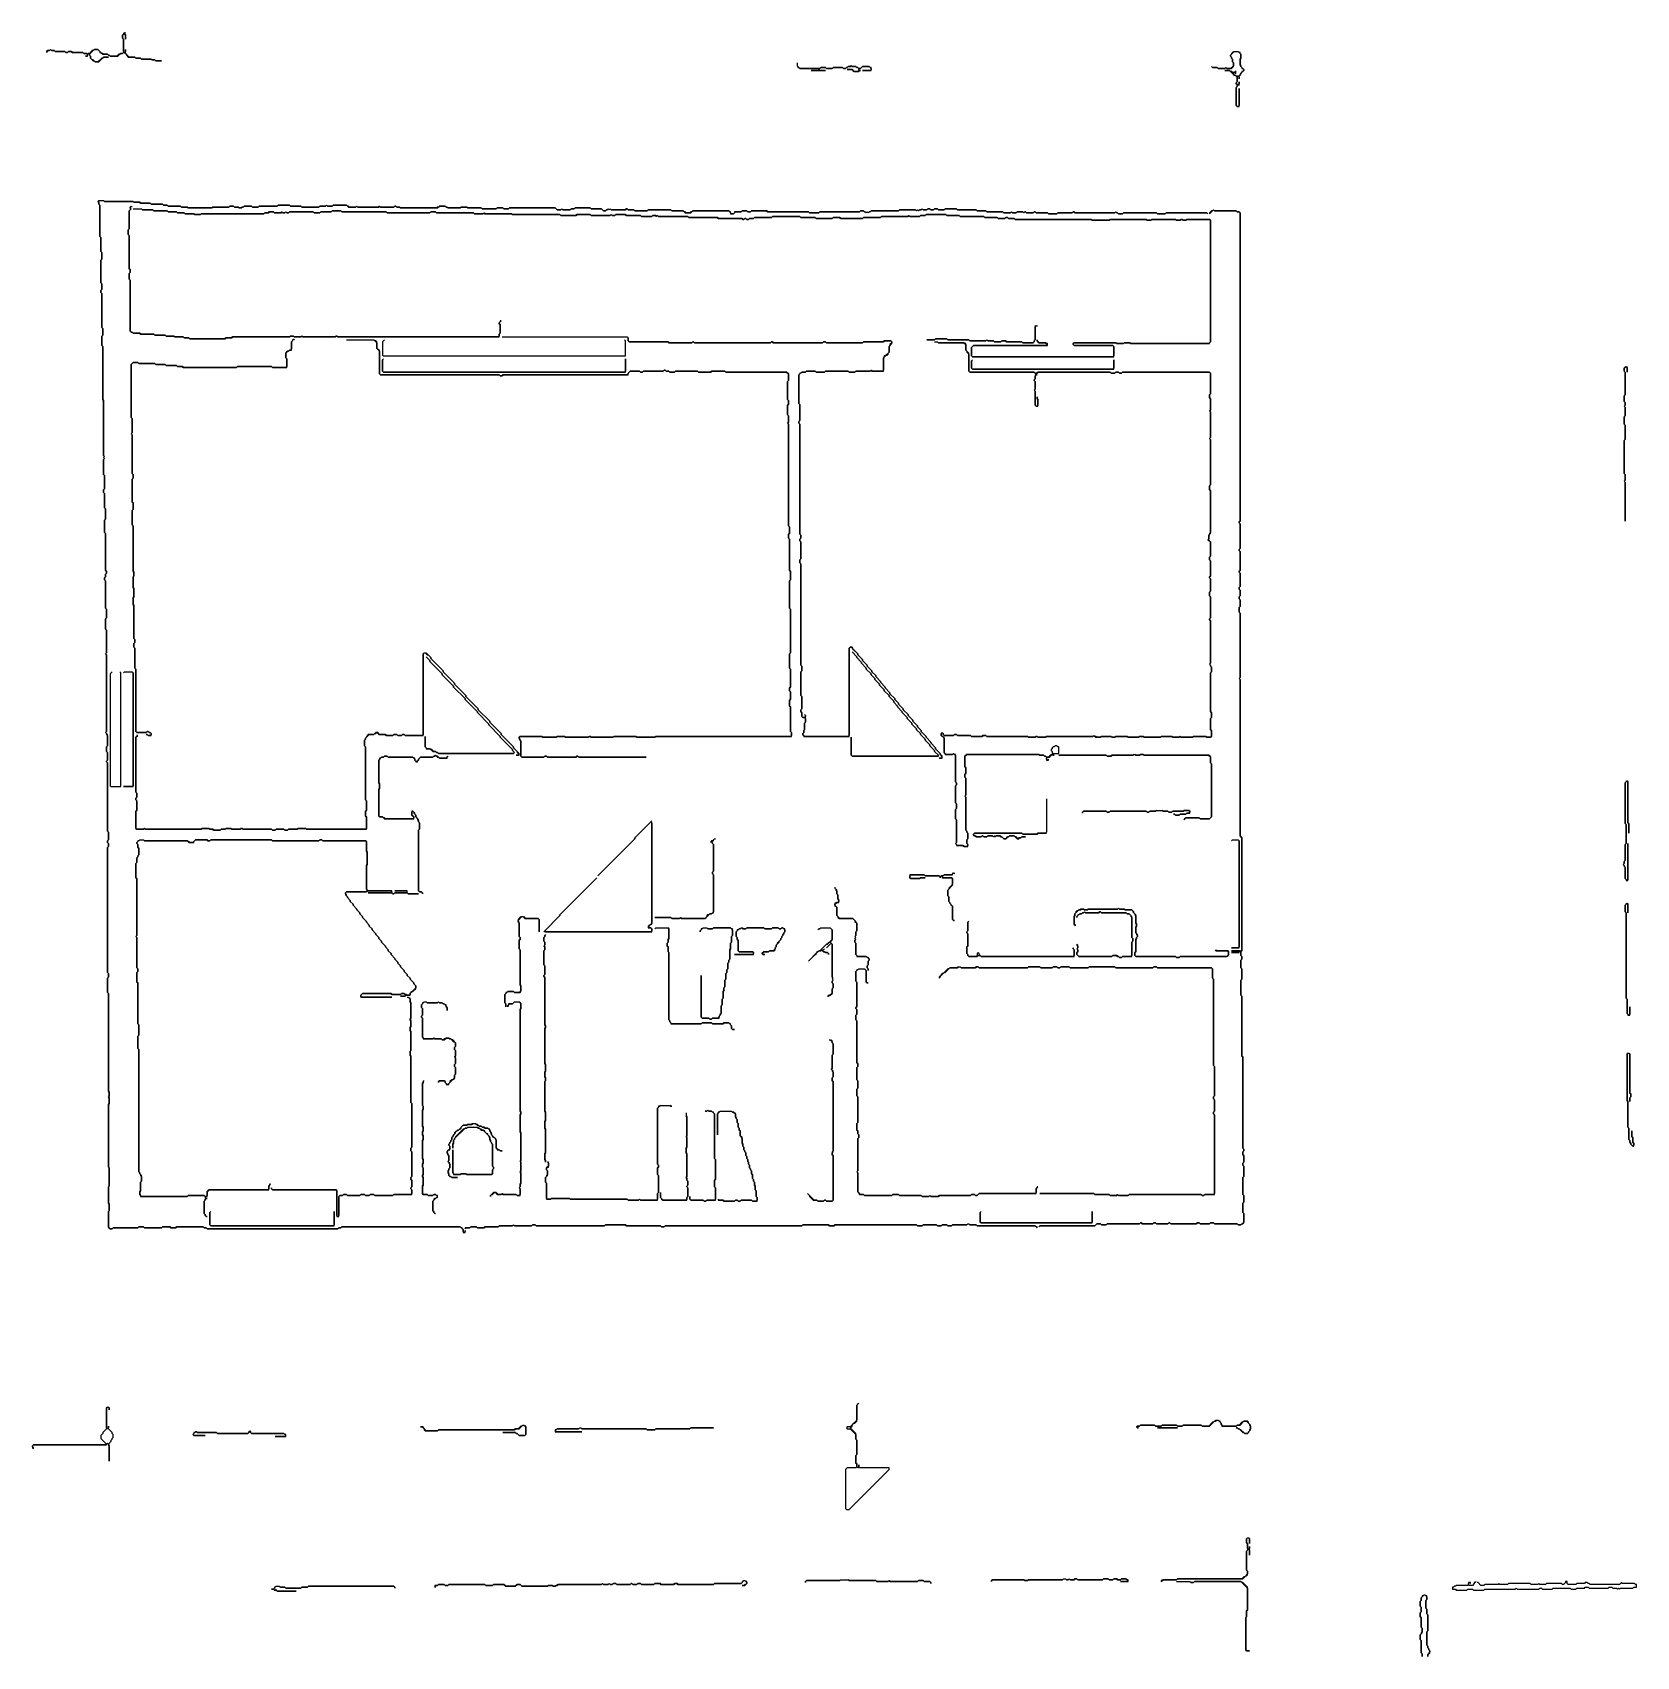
# Model space of a CAD drawing. Header units: metres. Extents: x 293 to 1984, y 1 to 1713.
import ezdxf

# ---------------------------------------------------------------- set-up
doc = ezdxf.new("R2010")
doc.units = ezdxf.units.M

msp = doc.modelspace()

# ---------------------------------------------------------------- linework, layer by layer
for points in [[(390, 1713), (389, 1712), (389, 1711), (388, 1710), (388, 1707), (389, 1706), (389, 1692), (388, 1691), (386, 1691), (385, 1690), (384, 1690), (382, 1688), (375, 1688), (374, 1689), (373, 1689), (372, 1690), (368, 1690), (367, 1691), (366, 1691), (362, 1695), (358, 1695), (357, 1694), (356, 1694), (353, 1691), (352, 1691), (351, 1690), (350, 1691), (347, 1691), (346, 1692), (335, 1692), (334, 1693), (331, 1693), (330, 1692), (328, 1692), (327, 1693), (317, 1693), (316, 1694), (313, 1694), (312, 1695), (311, 1694), (309, 1694), (308, 1693), (308, 1692), (308, 1693), (309, 1694), (311, 1694), (312, 1695), (313, 1694), (316, 1694), (317, 1693), (327, 1693), (328, 1692), (330, 1692), (331, 1693), (334, 1693), (335, 1692), (346, 1692), (347, 1691), (350, 1691), (351, 1690), (351, 1689), (350, 1688), (349, 1688), (351, 1688), (351, 1690), (352, 1691), (353, 1690), (353, 1689), (354, 1688), (354, 1686), (357, 1683), (358, 1683), (359, 1682), (363, 1682), (368, 1687), (373, 1687), (368, 1687), (367, 1686), (366, 1686), (362, 1682), (359, 1682), (357, 1684), (356, 1684), (354, 1686), (354, 1688), (353, 1689), (353, 1690), (358, 1695), (362, 1695), (364, 1693), (364, 1692), (365, 1692), (367, 1690), (372, 1690), (373, 1689), (374, 1689), (375, 1688), (383, 1688), (386, 1691), (388, 1691), (389, 1692), (390, 1692), (392, 1690), (392, 1689), (394, 1687), (401, 1687), (402, 1686), (407, 1686), (408, 1685), (418, 1685), (419, 1684), (422, 1684), (423, 1683), (429, 1683), (423, 1683), (422, 1684), (419, 1684), (418, 1685), (408, 1685), (407, 1686), (402, 1686), (401, 1687), (395, 1687), (391, 1691), (391, 1695), (391, 1693), (390, 1692), (389, 1693), (389, 1706), (388, 1707), (388, 1710), (390, 1712), (391, 1711), (391, 1706), (391, 1711), (390, 1712), (391, 1713)], [(1099, 1681), (1099, 1678), (1100, 1677), (1100, 1676), (1101, 1676), (1102, 1675), (1121, 1675), (1122, 1674), (1121, 1673), (1114, 1673), (1129, 1673), (1123, 1673), (1122, 1674), (1124, 1676), (1129, 1676), (1130, 1675), (1136, 1675), (1137, 1676), (1147, 1676), (1148, 1675), (1150, 1675), (1151, 1676), (1152, 1676), (1153, 1677), (1155, 1677), (1156, 1678), (1157, 1677), (1161, 1677), (1162, 1676), (1163, 1676), (1164, 1675), (1164, 1673), (1163, 1672), (1159, 1672), (1157, 1674), (1152, 1674), (1157, 1674), (1159, 1672), (1164, 1672), (1165, 1673), (1166, 1673), (1165, 1673), (1164, 1674), (1165, 1675), (1166, 1675), (1168, 1677), (1175, 1677), (1177, 1675), (1177, 1674), (1176, 1673), (1168, 1673), (1177, 1673), (1177, 1676), (1176, 1676), (1175, 1677), (1168, 1677), (1166, 1675), (1164, 1675), (1163, 1676), (1162, 1676), (1161, 1677), (1157, 1677), (1156, 1678), (1155, 1677), (1153, 1677), (1152, 1676), (1151, 1676), (1150, 1675), (1148, 1675), (1147, 1676), (1137, 1676), (1136, 1675), (1130, 1675), (1129, 1676), (1124, 1676), (1123, 1675), (1102, 1675), (1099, 1678)], [(1559, 1693), (1557, 1691), (1557, 1690), (1556, 1689), (1556, 1688), (1557, 1687), (1557, 1686), (1558, 1685), (1558, 1682), (1559, 1681), (1559, 1678), (1556, 1675), (1552, 1675), (1551, 1676), (1550, 1675), (1543, 1675), (1542, 1676), (1537, 1676), (1536, 1677), (1537, 1676), (1542, 1676), (1543, 1675), (1550, 1675), (1551, 1676), (1552, 1675), (1557, 1675), (1559, 1677), (1559, 1681), (1558, 1682), (1558, 1685), (1557, 1686), (1557, 1687), (1556, 1688), (1556, 1689), (1560, 1693), (1564, 1693), (1567, 1690), (1567, 1686), (1566, 1685), (1566, 1679), (1567, 1678), (1567, 1677), (1568, 1676), (1568, 1675), (1569, 1675), (1570, 1674), (1570, 1673), (1569, 1672), (1568, 1672), (1568, 1671), (1566, 1669), (1566, 1668), (1565, 1667), (1562, 1667), (1561, 1668), (1560, 1668), (1559, 1669), (1559, 1670), (1560, 1671), (1561, 1670), (1562, 1670), (1561, 1670), (1560, 1671), (1561, 1672), (1562, 1672), (1561, 1672), (1559, 1670), (1557, 1672), (1556, 1672), (1555, 1673), (1550, 1673), (1555, 1673), (1560, 1668), (1561, 1668), (1563, 1666), (1563, 1661), (1562, 1660), (1562, 1659), (1563, 1658), (1563, 1656), (1562, 1655), (1562, 1636), (1563, 1635), (1565, 1635), (1565, 1654), (1565, 1636), (1564, 1635), (1563, 1635), (1562, 1636), (1562, 1655), (1563, 1656), (1563, 1657), (1564, 1658), (1565, 1657), (1565, 1661), (1565, 1659), (1564, 1658), (1563, 1658), (1562, 1659), (1562, 1660), (1563, 1661), (1563, 1666), (1564, 1667), (1565, 1666), (1565, 1664), (1565, 1667), (1567, 1669), (1567, 1670), (1570, 1673), (1570, 1674), (1567, 1677), (1567, 1678), (1566, 1679), (1566, 1685), (1567, 1686), (1567, 1690), (1566, 1691), (1566, 1692), (1565, 1692), (1564, 1693)], [(363, 1536), (362, 1535), (363, 1534), (363, 1532), (364, 1531), (364, 1498), (365, 1497), (365, 1482), (366, 1481), (366, 1474), (365, 1473), (365, 1449), (366, 1448), (366, 1442), (365, 1441), (365, 1439), (366, 1438), (366, 1402), (367, 1401), (367, 1394), (366, 1393), (366, 1383), (367, 1382), (367, 1326), (368, 1325), (368, 1267), (369, 1266), (368, 1265), (369, 1264), (368, 1263), (368, 1247), (369, 1246), (369, 1232), (368, 1231), (368, 1228), (369, 1227), (369, 1212), (370, 1211), (370, 1200), (369, 1199), (369, 1186), (370, 1185), (370, 1146), (371, 1145), (371, 1143), (370, 1142), (370, 1139), (369, 1138), (369, 1136), (370, 1135), (370, 1106), (371, 1105), (371, 1096), (370, 1095), (370, 1084), (371, 1083), (371, 1059), (370, 1058), (371, 1057), (371, 976), (370, 975), (371, 974), (371, 973), (372, 972), (372, 961), (371, 960), (371, 955), (372, 954), (372, 946), (371, 945), (371, 944), (372, 943), (372, 871), (373, 870), (373, 862), (372, 861), (372, 859), (373, 858), (373, 855), (372, 854), (372, 722), (373, 721), (373, 717), (372, 716), (372, 701), (373, 700), (373, 597), (374, 596), (374, 592), (373, 591), (374, 590), (374, 584), (373, 583), (373, 517), (374, 516), (374, 497), (373, 496), (373, 479), (374, 478), (374, 471), (373, 470), (373, 453), (374, 453), (375, 452), (377, 452), (378, 453), (404, 453), (405, 454), (410, 454), (411, 453), (429, 453), (430, 454), (438, 454), (439, 453), (444, 453), (445, 454), (473, 454), (474, 453), (476, 453), (477, 452), (615, 452), (616, 453), (618, 453), (619, 454), (744, 454), (747, 451), (747, 448), (749, 448), (749, 450), (749, 449), (748, 448), (747, 449), (747, 451), (746, 452), (746, 453), (745, 453), (744, 454), (619, 454), (618, 453), (616, 453), (615, 452), (477, 452), (476, 453), (474, 453), (473, 454), (445, 454), (444, 453), (439, 453), (438, 454), (430, 454), (429, 453), (411, 453), (410, 454), (405, 454), (404, 453), (378, 453), (377, 452), (375, 452), (373, 454), (373, 470), (374, 471), (374, 478), (373, 479), (373, 496), (374, 497), (374, 516), (373, 517), (373, 583), (374, 584), (374, 590), (373, 591), (374, 592), (374, 596), (373, 597), (373, 700), (372, 701), (372, 716), (373, 717), (373, 721), (372, 722), (372, 854), (373, 855), (373, 858), (372, 859), (372, 861), (373, 862), (373, 870), (372, 871), (372, 943), (371, 944), (371, 945), (372, 946), (372, 954), (371, 955), (371, 960), (372, 961), (372, 973), (370, 975), (371, 976), (371, 1057), (370, 1058), (371, 1059), (371, 1083), (370, 1084), (370, 1095), (371, 1096), (371, 1105), (370, 1106), (370, 1135), (369, 1136), (369, 1138), (370, 1139), (370, 1142), (371, 1143), (371, 1145), (370, 1146), (370, 1185), (369, 1186), (369, 1199), (370, 1200), (370, 1211), (369, 1212), (369, 1227), (368, 1228), (368, 1231), (369, 1232), (369, 1246), (368, 1247), (368, 1263), (369, 1264), (368, 1265), (369, 1266), (368, 1267), (368, 1325), (367, 1326), (367, 1382), (366, 1383), (366, 1393), (367, 1394), (367, 1401), (366, 1402), (366, 1438), (365, 1439), (365, 1441), (366, 1442), (366, 1448), (365, 1449), (365, 1473), (366, 1474), (366, 1481), (365, 1482), (365, 1497), (364, 1498), (364, 1531), (363, 1532), (363, 1534), (362, 1535), (363, 1536), (368, 1536), (369, 1535), (399, 1535), (400, 1534), (406, 1534), (407, 1533), (417, 1533), (418, 1532), (430, 1532), (431, 1531), (435, 1531), (436, 1530), (449, 1530), (450, 1529), (456, 1529), (457, 1528), (482, 1528), (483, 1529), (500, 1529), (501, 1530), (505, 1530), (506, 1529), (510, 1529), (511, 1528), (513, 1528), (514, 1529), (515, 1529), (516, 1530), (524, 1530), (525, 1529), (531, 1529), (532, 1530), (551, 1530), (552, 1531), (564, 1531), (565, 1530), (576, 1530), (577, 1529), (595, 1529), (596, 1530), (602, 1530), (603, 1531), (604, 1530), (609, 1530), (610, 1531), (624, 1531), (626, 1529), (634, 1529), (635, 1530), (636, 1529), (658, 1529), (659, 1530), (660, 1529), (674, 1529), (675, 1530), (676, 1530), (677, 1529), (680, 1529), (681, 1528), (720, 1528), (722, 1530), (728, 1530), (729, 1529), (730, 1529), (731, 1528), (744, 1528), (745, 1529), (751, 1529), (752, 1528), (766, 1528), (767, 1527), (782, 1527), (783, 1528), (789, 1528), (790, 1527), (795, 1527), (796, 1528), (844, 1528), (846, 1526), (850, 1526), (851, 1527), (852, 1526), (860, 1526), (861, 1527), (864, 1527), (865, 1528), (881, 1528), (882, 1527), (893, 1527), (895, 1525), (897, 1525), (898, 1526), (899, 1526), (900, 1527), (901, 1526), (902, 1527), (903, 1526), (918, 1526), (919, 1527), (920, 1527), (921, 1526), (927, 1526), (928, 1525), (941, 1525), (942, 1526), (966, 1526), (967, 1525), (979, 1525), (981, 1523), (987, 1523), (989, 1525), (1027, 1525), (1029, 1523), (1029, 1522), (1032, 1522), (1034, 1524), (1040, 1524), (1041, 1525), (1046, 1525), (1047, 1524), (1050, 1524), (1051, 1525), (1067, 1525), (1068, 1524), (1111, 1524), (1112, 1523), (1122, 1523), (1123, 1524), (1165, 1524), (1166, 1525), (1169, 1525), (1170, 1524), (1171, 1524), (1172, 1523), (1173, 1524), (1174, 1523), (1175, 1524), (1176, 1524), (1177, 1525), (1206, 1525), (1207, 1526), (1224, 1526), (1225, 1525), (1226, 1526), (1227, 1525), (1228, 1526), (1230, 1526), (1231, 1527), (1232, 1526), (1236, 1526), (1237, 1527), (1239, 1527), (1240, 1526), (1243, 1526), (1244, 1527), (1247, 1527), (1248, 1526), (1254, 1526), (1255, 1527), (1267, 1527), (1268, 1526), (1288, 1526), (1289, 1525), (1298, 1525), (1299, 1524), (1316, 1524), (1317, 1523), (1324, 1523), (1325, 1524), (1326, 1523), (1330, 1523), (1331, 1524), (1337, 1524), (1338, 1523), (1339, 1524), (1340, 1524), (1341, 1523), (1348, 1523), (1349, 1524), (1350, 1524), (1351, 1523), (1363, 1523), (1364, 1522), (1373, 1522), (1374, 1523), (1389, 1523), (1390, 1524), (1391, 1524), (1392, 1523), (1434, 1523), (1435, 1524), (1436, 1523), (1437, 1523), (1438, 1522), (1442, 1522), (1443, 1523), (1478, 1523), (1479, 1522), (1487, 1522), (1488, 1523), (1531, 1523), (1532, 1522), (1531, 1523), (1488, 1523), (1487, 1522), (1479, 1522), (1478, 1523), (1443, 1523), (1442, 1522), (1438, 1522), (1437, 1523), (1436, 1523), (1435, 1524), (1434, 1523), (1392, 1523), (1391, 1524), (1390, 1524), (1389, 1523), (1374, 1523), (1373, 1522), (1364, 1522), (1363, 1523), (1351, 1523), (1350, 1524), (1349, 1524), (1348, 1523), (1341, 1523), (1340, 1524), (1339, 1524), (1338, 1523), (1337, 1524), (1331, 1524), (1330, 1523), (1326, 1523), (1325, 1524), (1324, 1523), (1317, 1523), (1316, 1524), (1299, 1524), (1298, 1525), (1289, 1525), (1288, 1526), (1268, 1526), (1267, 1527), (1255, 1527), (1254, 1526), (1248, 1526), (1247, 1527), (1244, 1527), (1243, 1526), (1240, 1526), (1239, 1527), (1237, 1527), (1236, 1526), (1232, 1526), (1231, 1527), (1230, 1526), (1228, 1526), (1227, 1525), (1226, 1526), (1225, 1525), (1224, 1526), (1207, 1526), (1206, 1525), (1177, 1525), (1176, 1524), (1175, 1524), (1174, 1523), (1173, 1524), (1172, 1523), (1171, 1524), (1170, 1524), (1169, 1525), (1166, 1525), (1165, 1524), (1123, 1524), (1122, 1523), (1112, 1523), (1111, 1524), (1068, 1524), (1067, 1525), (1051, 1525), (1050, 1524), (1047, 1524), (1046, 1525), (1041, 1525), (1040, 1524), (1033, 1524), (1033, 1523), (1032, 1522), (1030, 1522), (1029, 1523), (1029, 1524), (1028, 1524), (1027, 1525), (989, 1525), (988, 1524), (987, 1524), (986, 1523), (982, 1523), (981, 1524), (980, 1524), (979, 1525), (967, 1525), (966, 1526), (942, 1526), (941, 1525), (928, 1525), (927, 1526), (921, 1526), (920, 1527), (919, 1527), (918, 1526), (903, 1526), (902, 1527), (901, 1526), (900, 1527), (899, 1526), (898, 1526), (897, 1525), (895, 1525), (893, 1527), (882, 1527), (881, 1528), (865, 1528), (864, 1527), (861, 1527), (860, 1526), (852, 1526), (851, 1527), (850, 1526), (846, 1526), (844, 1528), (796, 1528), (795, 1527), (790, 1527), (789, 1528), (783, 1528), (782, 1527), (767, 1527), (766, 1528), (752, 1528), (751, 1529), (745, 1529), (744, 1528), (731, 1528), (730, 1529), (729, 1529), (728, 1530), (722, 1530), (721, 1529), (720, 1529), (719, 1528), (681, 1528), (680, 1529), (677, 1529), (676, 1530), (675, 1530), (674, 1529), (660, 1529), (659, 1530), (658, 1529), (636, 1529), (635, 1530), (634, 1529), (627, 1529), (626, 1530), (625, 1530), (624, 1531), (610, 1531), (609, 1530), (604, 1530), (603, 1531), (602, 1530), (596, 1530), (595, 1529), (577, 1529), (576, 1530), (565, 1530), (564, 1531), (552, 1531), (551, 1530), (532, 1530), (531, 1529), (525, 1529), (524, 1530), (516, 1530), (515, 1529), (514, 1529), (513, 1528), (511, 1528), (510, 1529), (506, 1529), (505, 1530), (501, 1530), (500, 1529), (483, 1529), (482, 1528), (457, 1528), (456, 1529), (450, 1529), (449, 1530), (436, 1530), (435, 1531), (431, 1531), (430, 1532), (418, 1532), (417, 1533), (407, 1533), (406, 1534), (400, 1534), (399, 1535), (369, 1535), (368, 1536)], [(397, 1530), (396, 1529), (396, 1526), (395, 1525), (395, 1506), (394, 1505), (394, 1500), (395, 1499), (395, 1464), (396, 1463), (396, 1460), (395, 1459), (395, 1453), (396, 1452), (396, 1398), (397, 1397), (398, 1397), (399, 1396), (406, 1396), (407, 1395), (421, 1395), (422, 1394), (433, 1394), (434, 1393), (442, 1393), (443, 1392), (452, 1392), (453, 1391), (458, 1391), (459, 1390), (496, 1390), (497, 1391), (503, 1391), (504, 1392), (564, 1392), (565, 1393), (568, 1393), (569, 1392), (576, 1392), (577, 1393), (578, 1392), (612, 1392), (613, 1393), (614, 1393), (615, 1392), (785, 1392), (785, 1395), (786, 1396), (786, 1405), (785, 1406), (785, 1407), (787, 1409), (786, 1409), (786, 1408), (785, 1407), (785, 1406), (786, 1405), (786, 1396), (785, 1395), (785, 1393), (784, 1392), (615, 1392), (614, 1393), (613, 1393), (612, 1392), (578, 1392), (577, 1393), (576, 1392), (569, 1392), (568, 1393), (565, 1393), (564, 1392), (504, 1392), (503, 1391), (497, 1391), (496, 1390), (459, 1390), (458, 1391), (453, 1391), (452, 1392), (443, 1392), (442, 1393), (434, 1393), (433, 1394), (422, 1394), (421, 1395), (407, 1395), (406, 1396), (399, 1396), (398, 1397), (397, 1397), (396, 1398), (396, 1452), (395, 1453), (395, 1459), (396, 1460), (396, 1463), (395, 1464), (395, 1499), (394, 1500), (394, 1505), (395, 1506), (395, 1525), (397, 1527), (396, 1528), (396, 1529), (397, 1530), (398, 1529)], [(399, 1527), (408, 1527), (409, 1526), (420, 1526), (421, 1525), (435, 1525), (436, 1524), (445, 1524), (446, 1523), (453, 1523), (454, 1522), (463, 1522), (464, 1521), (470, 1521), (471, 1522), (537, 1522), (538, 1523), (542, 1523), (543, 1524), (547, 1524), (548, 1523), (555, 1523), (556, 1524), (557, 1523), (559, 1523), (560, 1524), (561, 1523), (563, 1523), (564, 1524), (589, 1524), (590, 1523), (596, 1523), (597, 1524), (608, 1524), (609, 1525), (618, 1525), (619, 1524), (666, 1524), (667, 1523), (712, 1523), (713, 1524), (718, 1524), (719, 1523), (758, 1523), (759, 1522), (768, 1522), (769, 1523), (770, 1522), (798, 1522), (799, 1521), (849, 1521), (850, 1520), (866, 1520), (867, 1521), (881, 1521), (882, 1520), (902, 1520), (903, 1521), (904, 1520), (907, 1520), (908, 1521), (918, 1521), (919, 1520), (934, 1520), (935, 1519), (946, 1519), (947, 1520), (950, 1520), (951, 1519), (952, 1520), (953, 1519), (984, 1519), (985, 1518), (1015, 1518), (1016, 1517), (1041, 1517), (1042, 1516), (1043, 1516), (1044, 1517), (1045, 1517), (1046, 1516), (1048, 1516), (1049, 1517), (1053, 1517), (1054, 1518), (1072, 1518), (1073, 1519), (1102, 1519), (1103, 1518), (1118, 1518), (1119, 1517), (1136, 1517), (1137, 1518), (1144, 1518), (1145, 1517), (1168, 1517), (1169, 1518), (1187, 1518), (1188, 1519), (1216, 1519), (1217, 1520), (1218, 1519), (1228, 1519), (1229, 1520), (1234, 1520), (1235, 1521), (1256, 1521), (1257, 1520), (1270, 1520), (1271, 1519), (1296, 1519), (1297, 1518), (1310, 1518), (1311, 1517), (1318, 1517), (1319, 1518), (1321, 1518), (1322, 1517), (1328, 1517), (1329, 1516), (1409, 1516), (1410, 1515), (1428, 1515), (1429, 1516), (1467, 1516), (1468, 1515), (1472, 1515), (1473, 1516), (1498, 1516), (1499, 1515), (1503, 1515), (1504, 1516), (1505, 1516), (1506, 1515), (1509, 1515), (1510, 1516), (1534, 1516), (1535, 1515), (1535, 1387), (1533, 1385), (1451, 1385), (1450, 1386), (1444, 1386), (1443, 1385), (1436, 1385), (1435, 1386), (1391, 1386), (1390, 1385), (1390, 1384), (1391, 1383), (1432, 1383), (1433, 1382), (1433, 1372), (1432, 1371), (1284, 1371), (1283, 1372), (1283, 1381), (1285, 1383), (1363, 1383), (1363, 1385), (1362, 1385), (1361, 1386), (1354, 1386), (1352, 1388), (1352, 1389), (1352, 1388), (1354, 1386), (1361, 1386), (1363, 1384), (1362, 1383), (1285, 1383), (1283, 1381), (1283, 1372), (1284, 1371), (1433, 1371), (1433, 1382), (1432, 1383), (1391, 1383), (1390, 1384), (1390, 1385), (1391, 1386), (1435, 1386), (1436, 1385), (1443, 1385), (1444, 1386), (1450, 1386), (1451, 1385), (1534, 1385), (1534, 1386), (1535, 1387), (1535, 1515), (1534, 1516), (1510, 1516), (1509, 1515), (1506, 1515), (1505, 1516), (1504, 1516), (1503, 1515), (1499, 1515), (1498, 1516), (1473, 1516), (1472, 1515), (1468, 1515), (1467, 1516), (1429, 1516), (1428, 1515), (1410, 1515), (1409, 1516), (1329, 1516), (1328, 1517), (1322, 1517), (1321, 1518), (1319, 1518), (1318, 1517), (1311, 1517), (1310, 1518), (1297, 1518), (1296, 1519), (1271, 1519), (1270, 1520), (1257, 1520), (1256, 1521), (1235, 1521), (1234, 1520), (1229, 1520), (1228, 1519), (1218, 1519), (1217, 1520), (1216, 1519), (1188, 1519), (1187, 1518), (1169, 1518), (1168, 1517), (1145, 1517), (1144, 1518), (1137, 1518), (1136, 1517), (1119, 1517), (1118, 1518), (1103, 1518), (1102, 1519), (1073, 1519), (1072, 1518), (1054, 1518), (1053, 1517), (1049, 1517), (1048, 1516), (1046, 1516), (1045, 1517), (1044, 1517), (1043, 1516), (1042, 1516), (1041, 1517), (1016, 1517), (1015, 1518), (985, 1518), (984, 1519), (953, 1519), (952, 1520), (951, 1519), (950, 1520), (947, 1520), (946, 1519), (935, 1519), (934, 1520), (919, 1520), (918, 1521), (908, 1521), (907, 1520), (904, 1520), (903, 1521), (902, 1520), (882, 1520), (881, 1521), (867, 1521), (866, 1520), (850, 1520), (849, 1521), (799, 1521), (798, 1522), (770, 1522), (769, 1523), (768, 1522), (759, 1522), (758, 1523), (719, 1523), (718, 1524), (713, 1524), (712, 1523), (667, 1523), (666, 1524), (619, 1524), (618, 1525), (609, 1525), (608, 1524), (597, 1524), (596, 1523), (590, 1523), (589, 1524), (564, 1524), (563, 1523), (561, 1523), (560, 1524), (559, 1523), (557, 1523), (556, 1524), (555, 1523), (548, 1523), (547, 1524), (542, 1524), (541, 1523), (538, 1523), (537, 1522), (471, 1522), (470, 1521), (464, 1521), (463, 1522), (454, 1522), (453, 1523), (446, 1523), (445, 1524), (436, 1524), (435, 1525), (421, 1525), (420, 1526), (409, 1526), (408, 1527)], [(1538, 1526), (1537, 1525), (1536, 1525), (1534, 1523), (1534, 1522), (1538, 1526), (1539, 1525), (1562, 1525), (1563, 1524), (1565, 1524), (1566, 1523), (1566, 1198), (1565, 1197), (1565, 1196), (1566, 1195), (1566, 1169), (1565, 1168), (1565, 1167), (1566, 1166), (1566, 1146), (1565, 1145), (1565, 1144), (1566, 1143), (1566, 1129), (1565, 1128), (1565, 1126), (1566, 1125), (1566, 1119), (1565, 1118), (1565, 1116), (1566, 1115), (1566, 1108), (1565, 1107), (1565, 1102), (1566, 1101), (1566, 1033), (1565, 1032), (1566, 1031), (1566, 866), (1568, 864), (1568, 745), (1567, 744), (1566, 745), (1557, 745), (1564, 745), (1565, 744), (1564, 743), (1557, 743), (1565, 743), (1565, 744), (1566, 745), (1567, 744), (1567, 740), (1568, 739), (1568, 736), (1567, 735), (1567, 727), (1568, 726), (1568, 715), (1567, 714), (1567, 698), (1568, 697), (1568, 634), (1569, 633), (1569, 537), (1570, 536), (1570, 534), (1569, 533), (1569, 530), (1570, 529), (1570, 522), (1569, 521), (1569, 519), (1570, 518), (1570, 507), (1569, 506), (1569, 488), (1570, 487), (1570, 480), (1569, 479), (1569, 469), (1570, 468), (1570, 459), (1567, 456), (1564, 456), (1563, 457), (1539, 457), (1538, 458), (1535, 458), (1534, 457), (1524, 457), (1523, 458), (1521, 458), (1520, 457), (1493, 457), (1492, 458), (1491, 458), (1490, 457), (1478, 457), (1477, 458), (1475, 458), (1474, 457), (1463, 457), (1462, 458), (1461, 458), (1460, 457), (1426, 457), (1425, 456), (1420, 456), (1419, 457), (1415, 457), (1413, 455), (1355, 455), (1354, 454), (1355, 455), (1413, 455), (1415, 457), (1419, 457), (1420, 456), (1425, 456), (1426, 457), (1460, 457), (1461, 458), (1462, 458), (1463, 457), (1474, 457), (1475, 458), (1477, 458), (1478, 457), (1490, 457), (1491, 458), (1492, 458), (1493, 457), (1520, 457), (1521, 458), (1523, 458), (1524, 457), (1534, 457), (1535, 458), (1538, 458), (1539, 457), (1563, 457), (1564, 456), (1567, 456), (1568, 457), (1569, 457), (1570, 458), (1570, 468), (1569, 469), (1569, 479), (1570, 480), (1570, 487), (1569, 488), (1569, 506), (1570, 507), (1570, 518), (1569, 519), (1569, 521), (1570, 522), (1570, 529), (1569, 530), (1569, 533), (1570, 534), (1570, 536), (1569, 537), (1569, 633), (1568, 634), (1568, 697), (1567, 698), (1567, 714), (1568, 715), (1568, 726), (1567, 727), (1567, 735), (1568, 736), (1568, 739), (1567, 740), (1567, 744), (1568, 745), (1568, 864), (1566, 866), (1566, 1031), (1565, 1032), (1566, 1033), (1566, 1101), (1565, 1102), (1565, 1107), (1566, 1108), (1566, 1115), (1565, 1116), (1565, 1118), (1566, 1119), (1566, 1125), (1565, 1126), (1565, 1128), (1566, 1129), (1566, 1143), (1565, 1144), (1565, 1145), (1566, 1146), (1566, 1166), (1565, 1167), (1565, 1168), (1566, 1169), (1566, 1195), (1565, 1196), (1565, 1197), (1566, 1198), (1566, 1523), (1565, 1524), (1563, 1524), (1562, 1525), (1539, 1525)], [(1350, 1404), (1350, 1389), (1349, 1388), (1349, 1387), (1348, 1386), (1337, 1386), (1336, 1387), (1320, 1387), (1319, 1388), (1315, 1388), (1314, 1387), (1307, 1387), (1306, 1388), (1300, 1388), (1299, 1389), (1298, 1388), (1281, 1388), (1280, 1389), (1258, 1389), (1257, 1390), (1245, 1390), (1244, 1389), (1236, 1389), (1244, 1389), (1245, 1390), (1257, 1390), (1258, 1389), (1280, 1389), (1281, 1388), (1298, 1388), (1299, 1389), (1300, 1388), (1306, 1388), (1307, 1387), (1314, 1387), (1315, 1388), (1319, 1388), (1320, 1387), (1336, 1387), (1337, 1386), (1348, 1386), (1349, 1387), (1349, 1388), (1350, 1389), (1350, 1403), (1351, 1404), (1352, 1403), (1352, 1404)], [(569, 1390), (568, 1389), (567, 1389), (567, 1388), (566, 1387), (566, 1379), (565, 1378), (564, 1378), (563, 1377), (562, 1377), (560, 1375), (560, 1370), (561, 1369), (561, 1361), (560, 1360), (546, 1360), (545, 1361), (509, 1361), (508, 1360), (452, 1360), (451, 1361), (446, 1361), (445, 1362), (434, 1362), (433, 1363), (423, 1363), (422, 1364), (405, 1364), (404, 1365), (399, 1365), (397, 1363), (397, 1307), (398, 1306), (398, 1291), (397, 1290), (398, 1289), (398, 1248), (399, 1247), (399, 1243), (398, 1242), (398, 1218), (399, 1217), (399, 1210), (398, 1209), (398, 1194), (399, 1193), (399, 1145), (400, 1144), (400, 1140), (399, 1139), (399, 1128), (400, 1127), (400, 1118), (399, 1117), (399, 1110), (400, 1109), (400, 1074), (401, 1073), (401, 1070), (400, 1069), (400, 1065), (401, 1064), (401, 1043), (402, 1042), (402, 976), (403, 975), (413, 975), (414, 976), (415, 976), (416, 975), (417, 975), (418, 974), (418, 973), (417, 972), (415, 972), (414, 973), (413, 973), (414, 973), (415, 972), (418, 972), (418, 974), (417, 975), (416, 975), (415, 976), (414, 976), (413, 975), (403, 975), (402, 976), (402, 1042), (401, 1043), (401, 1064), (400, 1065), (400, 1069), (401, 1070), (401, 1073), (400, 1074), (400, 1109), (399, 1110), (399, 1117), (400, 1118), (400, 1127), (399, 1128), (399, 1139), (400, 1140), (400, 1144), (399, 1145), (399, 1193), (398, 1194), (398, 1209), (399, 1210), (399, 1217), (398, 1218), (398, 1242), (399, 1243), (399, 1247), (398, 1248), (398, 1289), (397, 1290), (398, 1291), (398, 1306), (397, 1307), (397, 1363), (399, 1365), (404, 1365), (405, 1364), (422, 1364), (423, 1363), (433, 1363), (434, 1362), (445, 1362), (446, 1361), (451, 1361), (452, 1360), (508, 1360), (509, 1361), (545, 1361), (546, 1360), (561, 1360), (561, 1369), (560, 1370), (560, 1375), (562, 1377), (563, 1377), (564, 1378), (566, 1378), (566, 1387)], [(624, 1389), (653, 1389), (656, 1386), (656, 1380), (659, 1377), (659, 1353), (660, 1352), (785, 1352), (786, 1351), (788, 1351), (789, 1352), (921, 1352), (921, 1354), (923, 1356), (933, 1356), (934, 1355), (936, 1355), (937, 1356), (958, 1356), (959, 1357), (960, 1357), (961, 1356), (964, 1356), (965, 1355), (970, 1355), (971, 1356), (994, 1356), (995, 1355), (1008, 1355), (1009, 1356), (1023, 1356), (1024, 1355), (1088, 1355), (1090, 1353), (1090, 1346), (1089, 1345), (1089, 1326), (1090, 1325), (1090, 1321), (1089, 1320), (1089, 1310), (1090, 1309), (1090, 1302), (1089, 1301), (1090, 1300), (1090, 1193), (1091, 1192), (1091, 1185), (1090, 1184), (1090, 1180), (1091, 1179), (1091, 1146), (1092, 1145), (1092, 1136), (1091, 1135), (1091, 1106), (1092, 1105), (1092, 1059), (1091, 1058), (1091, 1043), (1092, 1042), (1092, 1023), (1091, 1022), (1091, 1019), (1092, 1018), (1092, 1010), (1091, 1009), (1091, 1003), (1092, 1002), (1092, 976), (1093, 975), (1093, 972), (1092, 971), (950, 971), (949, 970), (930, 970), (929, 971), (906, 971), (905, 970), (882, 970), (881, 971), (880, 971), (879, 970), (855, 970), (854, 971), (846, 971), (845, 970), (831, 970), (830, 971), (807, 971), (806, 970), (806, 968), (808, 966), (808, 950), (809, 949), (832, 949), (833, 950), (835, 950), (836, 949), (866, 949), (867, 950), (868, 950), (869, 949), (940, 949), (869, 949), (868, 950), (867, 950), (866, 949), (836, 949), (835, 950), (833, 950), (832, 949), (809, 949), (808, 950), (808, 966), (807, 967), (807, 968), (806, 969), (806, 970), (807, 971), (830, 971), (831, 970), (845, 970), (846, 971), (854, 971), (855, 970), (879, 970), (880, 971), (881, 971), (882, 970), (905, 970), (906, 971), (929, 971), (930, 970), (949, 970), (950, 971), (1093, 971), (1093, 975), (1092, 976), (1092, 1002), (1091, 1003), (1091, 1009), (1092, 1010), (1092, 1018), (1091, 1019), (1091, 1022), (1092, 1023), (1092, 1042), (1091, 1043), (1091, 1058), (1092, 1059), (1092, 1105), (1091, 1106), (1091, 1135), (1092, 1136), (1092, 1145), (1091, 1146), (1091, 1179), (1090, 1180), (1090, 1184), (1091, 1185), (1091, 1192), (1090, 1193), (1090, 1300), (1089, 1301), (1090, 1302), (1090, 1309), (1089, 1310), (1089, 1320), (1090, 1321), (1090, 1325), (1089, 1326), (1089, 1345), (1090, 1346), (1090, 1353), (1088, 1355), (1024, 1355), (1023, 1356), (1009, 1356), (1008, 1355), (995, 1355), (994, 1356), (971, 1356), (970, 1355), (965, 1355), (964, 1356), (961, 1356), (960, 1357), (959, 1357), (958, 1356), (937, 1356), (936, 1355), (934, 1355), (933, 1356), (923, 1356), (921, 1354), (921, 1353), (920, 1352), (789, 1352), (788, 1351), (786, 1351), (785, 1352), (660, 1352), (659, 1353), (659, 1378), (658, 1378), (656, 1380), (656, 1387), (655, 1388), (654, 1388), (653, 1389)], [(664, 1389), (662, 1387), (662, 1373), (663, 1372), (918, 1372), (918, 1388), (917, 1389)], [(788, 1392), (920, 1392), (921, 1391), (921, 1388), (922, 1387), (963, 1387), (964, 1386), (988, 1386), (989, 1387), (990, 1387), (991, 1386), (1071, 1386), (1072, 1387), (1073, 1387), (1074, 1386), (1126, 1386), (1127, 1387), (1129, 1387), (1130, 1386), (1168, 1386), (1169, 1387), (1190, 1387), (1191, 1388), (1198, 1388), (1199, 1387), (1199, 1386), (1197, 1384), (1197, 1383), (1196, 1382), (1196, 1376), (1192, 1372), (1191, 1372), (1191, 1371), (1190, 1370), (1190, 1357), (1189, 1356), (1178, 1356), (1177, 1357), (1176, 1356), (1161, 1356), (1160, 1355), (1154, 1355), (1153, 1356), (1129, 1356), (1128, 1355), (1119, 1355), (1118, 1356), (1109, 1356), (1108, 1355), (1104, 1355), (1103, 1354), (1102, 1354), (1102, 1353), (1101, 1352), (1101, 1322), (1102, 1321), (1102, 1304), (1101, 1303), (1101, 1301), (1102, 1300), (1102, 1184), (1103, 1183), (1103, 1180), (1102, 1179), (1102, 1177), (1103, 1176), (1103, 1158), (1102, 1157), (1102, 1154), (1103, 1153), (1103, 1046), (1104, 1045), (1104, 1040), (1103, 1039), (1103, 1014), (1104, 1013), (1104, 1000), (1103, 999), (1103, 997), (1104, 996), (1104, 992), (1105, 991), (1107, 991), (1108, 990), (1108, 986), (1107, 985), (1107, 978), (1106, 977), (1106, 975), (1105, 974), (1105, 973), (1106, 972), (1106, 971), (1154, 971), (1154, 1064), (1155, 1065), (1156, 1065), (1163, 1058), (1163, 1057), (1168, 1052), (1168, 1051), (1173, 1046), (1173, 1045), (1178, 1040), (1178, 1039), (1182, 1035), (1182, 1034), (1187, 1029), (1187, 1028), (1192, 1023), (1192, 1022), (1197, 1017), (1197, 1016), (1202, 1011), (1202, 1010), (1206, 1006), (1206, 1005), (1211, 1000), (1211, 999), (1216, 994), (1216, 993), (1221, 988), (1221, 987), (1226, 982), (1226, 981), (1230, 977), (1230, 976), (1235, 971), (1235, 970), (1240, 965), (1240, 964), (1245, 959), (1245, 958), (1250, 953), (1250, 952), (1251, 951), (1251, 950), (1252, 949), (1251, 948), (1249, 948), (1252, 948), (1252, 950), (1250, 952), (1250, 953), (1245, 958), (1245, 959), (1240, 964), (1240, 965), (1235, 970), (1235, 971), (1230, 976), (1230, 977), (1226, 981), (1226, 982), (1221, 987), (1221, 988), (1216, 993), (1216, 994), (1211, 999), (1211, 1000), (1206, 1005), (1206, 1006), (1202, 1010), (1202, 1011), (1197, 1016), (1197, 1017), (1192, 1022), (1192, 1023), (1187, 1028), (1187, 1029), (1182, 1034), (1182, 1035), (1178, 1039), (1178, 1040), (1173, 1045), (1173, 1046), (1168, 1051), (1168, 1052), (1163, 1057), (1163, 1058), (1158, 1063), (1158, 1064), (1157, 1065), (1155, 1065), (1154, 1064), (1154, 972), (1153, 971), (1107, 971), (1105, 973), (1105, 974), (1106, 975), (1106, 977), (1107, 978), (1107, 985), (1108, 986), (1108, 993), (1107, 994), (1108, 993), (1108, 992), (1107, 991), (1105, 991), (1104, 992), (1104, 996), (1103, 997), (1103, 999), (1104, 1000), (1104, 1013), (1103, 1014), (1103, 1039), (1104, 1040), (1104, 1045), (1103, 1046), (1103, 1153), (1102, 1154), (1102, 1157), (1103, 1158), (1103, 1176), (1102, 1177), (1102, 1179), (1103, 1180), (1103, 1183), (1102, 1184), (1102, 1300), (1101, 1301), (1101, 1303), (1102, 1304), (1102, 1321), (1101, 1322), (1101, 1352), (1104, 1355), (1108, 1355), (1109, 1356), (1118, 1356), (1119, 1355), (1128, 1355), (1129, 1356), (1153, 1356), (1154, 1355), (1160, 1355), (1161, 1356), (1176, 1356), (1177, 1357), (1178, 1356), (1190, 1356), (1190, 1370), (1193, 1373), (1194, 1373), (1195, 1374), (1195, 1375), (1196, 1376), (1196, 1382), (1199, 1385), (1199, 1387), (1198, 1388), (1191, 1388), (1190, 1387), (1169, 1387), (1168, 1386), (1130, 1386), (1129, 1387), (1127, 1387), (1126, 1386), (1074, 1386), (1073, 1387), (1072, 1387), (1071, 1386), (991, 1386), (990, 1387), (989, 1387), (988, 1386), (964, 1386), (963, 1387), (922, 1387), (921, 1388), (921, 1391), (920, 1392)], [(1244, 1387), (1247, 1387), (1248, 1386), (1275, 1386), (1277, 1384), (1277, 1378), (1278, 1377), (1278, 1376), (1280, 1374), (1280, 1356), (1281, 1355), (1349, 1355), (1350, 1354), (1350, 1353), (1351, 1352), (1350, 1351), (1350, 1348), (1349, 1347), (1349, 1346), (1350, 1345), (1350, 1337), (1349, 1336), (1350, 1335), (1350, 1320), (1351, 1319), (1353, 1319), (1353, 1326), (1352, 1327), (1352, 1329), (1352, 1327), (1353, 1326), (1353, 1320), (1352, 1319), (1351, 1319), (1350, 1320), (1350, 1335), (1349, 1336), (1350, 1337), (1350, 1345), (1349, 1346), (1349, 1347), (1350, 1348), (1350, 1351), (1351, 1352), (1352, 1352), (1351, 1352), (1350, 1353), (1351, 1354), (1352, 1354), (1353, 1355), (1429, 1355), (1430, 1354), (1434, 1354), (1435, 1355), (1438, 1355), (1439, 1354), (1441, 1354), (1442, 1355), (1534, 1355), (1535, 1354), (1535, 1332), (1534, 1331), (1534, 1328), (1535, 1327), (1535, 1315), (1534, 1314), (1535, 1313), (1535, 1286), (1534, 1285), (1535, 1284), (1535, 1236), (1534, 1235), (1534, 1231), (1535, 1230), (1535, 1186), (1534, 1185), (1534, 1184), (1533, 1183), (1533, 1179), (1532, 1178), (1533, 1177), (1534, 1177), (1535, 1176), (1535, 1161), (1534, 1160), (1534, 1157), (1535, 1156), (1535, 1140), (1534, 1139), (1534, 1138), (1535, 1137), (1535, 1124), (1534, 1123), (1534, 1119), (1535, 1118), (1535, 1096), (1534, 1095), (1534, 1094), (1535, 1093), (1535, 1048), (1534, 1047), (1535, 1046), (1535, 1045), (1536, 1044), (1536, 1039), (1535, 1038), (1535, 997), (1536, 996), (1536, 991), (1535, 990), (1535, 978), (1536, 977), (1536, 971), (1535, 970), (1531, 970), (1530, 971), (1517, 971), (1516, 970), (1504, 970), (1503, 971), (1502, 970), (1495, 970), (1494, 971), (1483, 971), (1482, 970), (1465, 970), (1464, 971), (1460, 971), (1459, 970), (1448, 970), (1447, 971), (1435, 971), (1434, 970), (1431, 970), (1430, 971), (1420, 971), (1419, 970), (1415, 970), (1414, 971), (1413, 971), (1412, 972), (1411, 971), (1362, 971), (1361, 970), (1353, 970), (1352, 971), (1351, 971), (1350, 970), (1343, 970), (1342, 971), (1299, 971), (1298, 972), (1295, 972), (1294, 971), (1283, 971), (1282, 972), (1268, 972), (1267, 973), (1265, 973), (1264, 972), (1254, 972), (1253, 973), (1253, 974), (1252, 975), (1251, 974), (1251, 972), (1254, 969), (1254, 954), (1255, 953), (1255, 952), (1263, 952), (1264, 953), (1266, 951), (1266, 923), (1267, 922), (1267, 920), (1266, 919), (1266, 901), (1267, 900), (1267, 895), (1266, 894), (1266, 884), (1267, 883), (1267, 859), (1266, 858), (1267, 857), (1267, 856), (1274, 856), (1275, 855), (1279, 855), (1279, 857), (1278, 858), (1278, 862), (1279, 863), (1279, 869), (1278, 870), (1278, 871), (1277, 872), (1277, 907), (1276, 908), (1277, 909), (1277, 927), (1276, 928), (1276, 931), (1277, 932), (1277, 938), (1276, 939), (1276, 950), (1278, 952), (1354, 952), (1355, 951), (1359, 951), (1360, 950), (1361, 950), (1362, 949), (1362, 946), (1364, 946), (1364, 947), (1363, 946), (1362, 947), (1362, 948), (1363, 949), (1365, 949), (1368, 952), (1369, 951), (1370, 951), (1369, 951), (1368, 952), (1369, 953), (1375, 953), (1375, 960), (1374, 960), (1373, 961), (1371, 961), (1370, 960), (1369, 960), (1368, 959), (1368, 958), (1367, 957), (1367, 956), (1368, 955), (1368, 954), (1369, 953), (1367, 951), (1366, 951), (1364, 949), (1362, 949), (1361, 950), (1360, 950), (1359, 951), (1355, 951), (1354, 952), (1278, 952), (1276, 950), (1276, 939), (1277, 938), (1277, 932), (1276, 931), (1276, 928), (1277, 927), (1277, 909), (1276, 908), (1277, 907), (1277, 872), (1278, 871), (1278, 870), (1279, 869), (1279, 863), (1278, 862), (1278, 858), (1279, 857), (1279, 856), (1278, 855), (1275, 855), (1274, 856), (1268, 856), (1266, 858), (1267, 859), (1267, 883), (1266, 884), (1266, 894), (1267, 895), (1267, 900), (1266, 901), (1266, 919), (1267, 920), (1267, 922), (1266, 923), (1266, 952), (1265, 952), (1264, 953), (1263, 952), (1256, 952), (1254, 954), (1254, 970), (1253, 970), (1251, 972), (1251, 974), (1252, 975), (1253, 974), (1253, 973), (1254, 972), (1264, 972), (1265, 973), (1267, 973), (1268, 972), (1282, 972), (1283, 971), (1294, 971), (1295, 972), (1298, 972), (1299, 971), (1342, 971), (1343, 970), (1350, 970), (1351, 971), (1352, 971), (1353, 970), (1361, 970), (1362, 971), (1411, 971), (1412, 972), (1414, 970), (1419, 970), (1420, 971), (1430, 971), (1431, 970), (1434, 970), (1435, 971), (1447, 971), (1448, 970), (1459, 970), (1460, 971), (1464, 971), (1465, 970), (1482, 970), (1483, 971), (1494, 971), (1495, 970), (1502, 970), (1503, 971), (1504, 970), (1516, 970), (1517, 971), (1530, 971), (1531, 970), (1535, 970), (1536, 971), (1536, 977), (1535, 978), (1535, 990), (1536, 991), (1536, 996), (1535, 997), (1535, 1038), (1536, 1039), (1536, 1044), (1535, 1045), (1535, 1046), (1534, 1047), (1535, 1048), (1535, 1093), (1534, 1094), (1534, 1095), (1535, 1096), (1535, 1118), (1534, 1119), (1534, 1123), (1535, 1124), (1535, 1137), (1534, 1138), (1534, 1139), (1535, 1140), (1535, 1156), (1534, 1157), (1534, 1160), (1535, 1161), (1535, 1176), (1534, 1177), (1533, 1177), (1532, 1178), (1533, 1179), (1533, 1183), (1535, 1185), (1535, 1230), (1534, 1231), (1534, 1235), (1535, 1236), (1535, 1284), (1534, 1285), (1535, 1286), (1535, 1313), (1534, 1314), (1535, 1315), (1535, 1327), (1534, 1328), (1534, 1331), (1535, 1332), (1535, 1354), (1534, 1355), (1442, 1355), (1441, 1354), (1439, 1354), (1438, 1355), (1435, 1355), (1434, 1354), (1430, 1354), (1429, 1355), (1353, 1355), (1352, 1354), (1350, 1354), (1349, 1355), (1281, 1355), (1280, 1356), (1280, 1375), (1277, 1378), (1277, 1385), (1276, 1385), (1275, 1386), (1248, 1386), (1247, 1387)], [(663, 1369), (662, 1368), (662, 1356), (663, 1355), (918, 1355), (918, 1369), (918, 1356), (917, 1355), (663, 1355), (662, 1356), (662, 1368)], [(1284, 1368), (1283, 1367), (1283, 1359), (1284, 1358), (1433, 1358), (1433, 1368), (1433, 1359), (1432, 1358), (1284, 1358), (1283, 1359), (1283, 1367)], [(1972, 1361), (1972, 1360), (1971, 1359), (1971, 1356), (1972, 1355), (1972, 1331), (1971, 1330), (1971, 1324), (1972, 1323), (1972, 1320), (1971, 1319), (1972, 1318), (1972, 1309), (1971, 1308), (1971, 1300), (1972, 1299), (1972, 1284), (1971, 1283), (1971, 1248), (1972, 1247), (1972, 1241), (1971, 1240), (1972, 1239), (1972, 1198), (1972, 1239), (1971, 1240), (1972, 1241), (1972, 1247), (1971, 1248), (1971, 1283), (1972, 1284), (1972, 1299), (1971, 1300), (1971, 1308), (1972, 1309), (1972, 1318), (1971, 1319), (1972, 1320), (1972, 1323), (1971, 1324), (1971, 1330), (1972, 1331), (1972, 1355), (1971, 1356), (1971, 1359), (1973, 1361), (1974, 1360), (1974, 1355), (1974, 1361)], [(706, 1059), (705, 1058), (705, 973), (704, 972), (686, 972), (685, 973), (683, 973), (682, 972), (678, 972), (677, 973), (674, 973), (673, 972), (666, 972), (665, 973), (659, 973), (657, 975), (655, 975), (653, 973), (647, 973), (645, 971), (645, 970), (644, 969), (644, 968), (643, 967), (643, 961), (644, 960), (644, 904), (645, 903), (645, 893), (644, 892), (644, 887), (645, 886), (645, 874), (644, 873), (582, 873), (581, 874), (573, 874), (572, 873), (563, 873), (562, 872), (559, 872), (558, 873), (550, 873), (549, 872), (546, 872), (545, 873), (515, 873), (514, 874), (513, 874), (512, 873), (503, 873), (502, 874), (497, 874), (496, 873), (492, 873), (491, 872), (484, 872), (483, 873), (480, 873), (479, 874), (472, 874), (471, 873), (412, 873), (411, 874), (410, 873), (403, 873), (402, 874), (402, 892), (403, 893), (403, 903), (402, 904), (402, 906), (403, 907), (403, 911), (402, 912), (402, 970), (404, 972), (403, 972), (403, 971), (402, 970), (402, 912), (403, 911), (403, 907), (402, 906), (402, 904), (403, 903), (403, 893), (402, 892), (402, 874), (403, 873), (410, 873), (411, 874), (412, 873), (471, 873), (472, 874), (479, 874), (480, 873), (483, 873), (484, 872), (491, 872), (492, 873), (496, 873), (497, 874), (502, 874), (503, 873), (512, 873), (513, 874), (514, 874), (515, 873), (545, 873), (546, 872), (549, 872), (550, 873), (558, 873), (559, 872), (562, 872), (563, 873), (572, 873), (573, 874), (581, 874), (582, 873), (645, 873), (645, 886), (644, 887), (644, 892), (645, 893), (645, 903), (644, 904), (644, 960), (643, 961), (643, 967), (644, 968), (644, 969), (648, 973), (653, 973), (654, 974), (655, 974), (656, 975), (658, 973), (665, 973), (666, 972), (673, 972), (674, 973), (677, 973), (678, 972), (682, 972), (683, 973), (685, 973), (686, 972), (705, 972), (705, 1058), (706, 1059), (707, 1059), (709, 1057), (710, 1057), (713, 1054), (713, 1053), (726, 1040), (726, 1039), (738, 1027), (738, 1026), (750, 1014), (750, 1013), (763, 1000), (763, 999), (775, 987), (775, 986), (787, 974), (787, 973), (800, 960), (800, 959), (804, 955), (804, 954), (806, 952), (805, 951), (803, 951), (806, 951), (806, 953), (800, 959), (800, 960), (787, 973), (787, 974), (775, 986), (775, 987), (763, 999), (763, 1000), (750, 1013), (750, 1014), (738, 1026), (738, 1027), (726, 1039), (726, 1040), (713, 1053), (713, 1054), (708, 1059)], [(708, 1055), (712, 1051), (712, 1050), (725, 1037), (725, 1036), (737, 1024), (737, 1023), (749, 1011), (749, 1010), (762, 997), (762, 996), (774, 984), (774, 983), (786, 971), (786, 970), (799, 957), (799, 956), (801, 954), (800, 953), (721, 953), (720, 954), (719, 954), (718, 955), (716, 955), (714, 957), (713, 957), (712, 958), (709, 958), (707, 960), (707, 971), (707, 960), (708, 959), (708, 958), (712, 958), (715, 955), (718, 955), (719, 954), (720, 954), (721, 953), (800, 953), (801, 954), (799, 956), (799, 957), (786, 970), (786, 971), (774, 983), (774, 984), (762, 996), (762, 997), (749, 1010), (749, 1011), (737, 1023), (737, 1024), (725, 1036), (725, 1037), (712, 1050), (712, 1051)], [(1157, 1060), (1162, 1055), (1162, 1054), (1167, 1049), (1167, 1048), (1172, 1043), (1172, 1042), (1177, 1037), (1177, 1036), (1181, 1032), (1181, 1031), (1186, 1026), (1186, 1025), (1191, 1020), (1191, 1019), (1196, 1014), (1196, 1013), (1201, 1008), (1201, 1007), (1205, 1003), (1205, 1002), (1210, 997), (1210, 996), (1215, 991), (1215, 990), (1220, 985), (1220, 984), (1225, 979), (1225, 978), (1229, 974), (1229, 973), (1234, 968), (1234, 967), (1239, 962), (1239, 961), (1244, 956), (1244, 955), (1248, 951), (1247, 950), (1157, 950), (1156, 951), (1156, 970), (1156, 951), (1157, 950), (1248, 950), (1248, 951), (1244, 955), (1244, 956), (1239, 961), (1239, 962), (1234, 967), (1234, 968), (1229, 973), (1229, 974), (1225, 978), (1225, 979), (1220, 984), (1220, 985), (1215, 990), (1215, 991), (1210, 996), (1210, 997), (1205, 1002), (1205, 1003), (1201, 1007), (1201, 1008), (1196, 1013), (1196, 1014), (1191, 1019), (1191, 1020), (1186, 1025), (1186, 1026), (1181, 1031), (1181, 1032), (1177, 1036), (1177, 1037), (1172, 1042), (1172, 1043), (1167, 1048), (1167, 1049), (1162, 1054), (1162, 1055)], [(377, 1039), (375, 1037), (375, 919), (376, 918), (386, 918), (386, 1038), (385, 1039)], [(390, 1039), (389, 1038), (390, 1039), (398, 1039), (399, 1038), (399, 919), (398, 918), (389, 918), (399, 918), (399, 1038), (398, 1039)], [(718, 951), (717, 950), (716, 950), (715, 949), (702, 949), (700, 947), (700, 946), (698, 944), (696, 946), (696, 948), (695, 948), (694, 949), (668, 949), (667, 950), (664, 950), (663, 949), (661, 949), (660, 948), (659, 948), (659, 947), (658, 946), (658, 922), (659, 921), (659, 916), (658, 915), (658, 887), (659, 886), (662, 886), (664, 884), (695, 884), (695, 886), (693, 888), (693, 891), (694, 892), (695, 891), (695, 890), (697, 888), (697, 886), (699, 884), (699, 883), (700, 882), (700, 881), (701, 880), (701, 873), (700, 872), (700, 808), (701, 807), (703, 807), (704, 806), (704, 805), (704, 806), (703, 807), (701, 807), (700, 808), (700, 872), (701, 873), (701, 880), (700, 881), (700, 883), (697, 886), (697, 888), (696, 889), (696, 890), (694, 892), (693, 892), (693, 888), (695, 886), (695, 885), (694, 884), (665, 884), (664, 885), (663, 885), (662, 886), (659, 886), (658, 887), (658, 915), (659, 916), (659, 921), (658, 922), (658, 946), (661, 949), (663, 949), (664, 950), (667, 950), (668, 949), (694, 949), (696, 947), (696, 946), (697, 945), (697, 944), (699, 944), (699, 945), (700, 946), (700, 947), (702, 949), (715, 949), (716, 950), (717, 950), (718, 951), (720, 949), (721, 949), (722, 948), (730, 948), (730, 949), (731, 950), (729, 948), (722, 948), (720, 950), (719, 950)], [(1454, 952), (1453, 951), (1431, 951), (1430, 950), (1426, 950), (1425, 951), (1375, 951), (1425, 951), (1426, 950), (1430, 950), (1431, 951), (1453, 951), (1454, 952), (1455, 952), (1456, 951), (1460, 951), (1461, 952), (1464, 952), (1465, 951), (1533, 951), (1535, 949), (1535, 943), (1536, 942), (1536, 886), (1534, 884), (1524, 884), (1523, 885), (1509, 885), (1508, 884), (1507, 884), (1507, 883), (1509, 885), (1523, 885), (1524, 884), (1534, 884), (1536, 886), (1536, 942), (1535, 943), (1535, 950), (1534, 950), (1533, 951), (1465, 951), (1464, 952), (1461, 952), (1460, 951), (1456, 951), (1455, 952)], [(1973, 924), (1973, 923), (1972, 922), (1972, 879), (1973, 878), (1973, 858), (1972, 857), (1972, 840), (1971, 839), (1971, 837), (1970, 836), (1971, 835), (1971, 834), (1972, 833), (1972, 821), (1973, 820), (1973, 819), (1975, 819), (1975, 858), (1975, 820), (1974, 819), (1972, 821), (1972, 833), (1971, 834), (1971, 835), (1970, 836), (1971, 837), (1971, 839), (1972, 840), (1972, 857), (1973, 858), (1973, 878), (1972, 879), (1972, 922), (1974, 924), (1975, 923), (1975, 880), (1976, 879), (1976, 869), (1976, 879), (1975, 880), (1975, 923), (1974, 924)], [(1362, 905), (1362, 870), (1361, 869), (1353, 869), (1352, 868), (1337, 868), (1336, 869), (1286, 869), (1285, 868), (1285, 867), (1286, 866), (1287, 866), (1288, 865), (1293, 865), (1294, 866), (1295, 866), (1296, 865), (1299, 865), (1300, 866), (1305, 866), (1306, 865), (1307, 866), (1308, 865), (1309, 866), (1313, 866), (1314, 865), (1315, 865), (1317, 863), (1319, 863), (1321, 865), (1322, 865), (1323, 866), (1328, 866), (1331, 863), (1333, 863), (1334, 864), (1335, 864), (1336, 865), (1340, 865), (1336, 865), (1335, 864), (1333, 864), (1332, 863), (1330, 865), (1329, 865), (1328, 866), (1323, 866), (1322, 865), (1321, 865), (1319, 863), (1317, 863), (1315, 865), (1314, 865), (1313, 866), (1309, 866), (1308, 865), (1307, 866), (1306, 865), (1305, 866), (1300, 866), (1299, 865), (1296, 865), (1295, 866), (1294, 866), (1293, 865), (1288, 865), (1287, 866), (1286, 866), (1285, 867), (1285, 868), (1286, 869), (1336, 869), (1337, 868), (1352, 868), (1353, 869), (1362, 869)], [(1478, 893), (1477, 892), (1471, 892), (1470, 891), (1468, 891), (1467, 892), (1429, 892), (1428, 891), (1426, 891), (1425, 892), (1401, 892), (1400, 891), (1400, 890), (1400, 891), (1401, 892), (1425, 892), (1426, 891), (1428, 891), (1429, 892), (1467, 892), (1468, 891), (1470, 891), (1471, 892), (1477, 892), (1478, 893), (1484, 893), (1485, 892), (1490, 892), (1491, 891), (1494, 891), (1495, 892), (1506, 892), (1507, 893), (1512, 893), (1513, 892), (1513, 891), (1512, 890), (1510, 890), (1509, 889), (1503, 889), (1502, 888), (1498, 888), (1497, 889), (1496, 889), (1497, 889), (1498, 888), (1502, 888), (1503, 889), (1509, 889), (1510, 890), (1513, 890), (1513, 892), (1512, 893), (1507, 893), (1506, 892), (1495, 892), (1494, 891), (1491, 891), (1490, 892), (1485, 892), (1484, 893)], [(946, 882), (928, 864), (928, 863), (889, 824), (928, 863), (928, 864), (945, 881), (946, 880), (946, 774), (944, 772), (943, 772), (942, 771), (942, 769), (945, 769), (946, 768), (946, 766), (945, 765), (834, 765), (833, 766), (849, 782), (849, 783), (888, 822), (849, 783), (849, 782), (832, 765), (833, 766), (834, 765), (946, 765), (946, 768), (945, 769), (943, 769), (942, 770), (945, 773), (946, 773), (946, 880), (945, 881)], [(406, 862), (405, 861), (404, 861), (404, 860), (403, 859), (403, 858), (404, 857), (404, 854), (405, 853), (405, 846), (404, 845), (404, 844), (403, 843), (403, 838), (402, 837), (402, 822), (403, 821), (403, 761), (402, 760), (403, 759), (403, 727), (404, 726), (404, 723), (403, 722), (403, 712), (404, 711), (404, 668), (405, 667), (405, 656), (404, 655), (404, 642), (405, 641), (405, 512), (406, 511), (406, 510), (407, 509), (407, 508), (408, 507), (408, 502), (407, 501), (407, 492), (406, 491), (406, 488), (407, 487), (407, 486), (456, 486), (457, 487), (474, 487), (475, 486), (475, 485), (476, 484), (475, 483), (475, 482), (474, 481), (474, 468), (475, 467), (475, 466), (476, 465), (477, 465), (476, 465), (475, 466), (475, 467), (474, 468), (474, 481), (475, 482), (475, 483), (476, 484), (477, 484), (476, 484), (475, 485), (476, 486), (477, 486), (477, 491), (479, 493), (542, 493), (542, 497), (544, 499), (543, 499), (543, 498), (542, 497), (542, 494), (541, 493), (479, 493), (477, 491), (477, 487), (476, 486), (475, 486), (474, 487), (457, 487), (456, 486), (408, 486), (406, 488), (406, 491), (407, 492), (407, 501), (408, 502), (408, 508), (406, 510), (406, 511), (405, 512), (405, 641), (404, 642), (404, 655), (405, 656), (405, 667), (404, 668), (404, 711), (403, 712), (403, 722), (404, 723), (404, 726), (403, 727), (403, 759), (402, 760), (403, 761), (403, 821), (402, 822), (402, 837), (403, 838), (403, 843), (404, 844), (404, 845), (405, 846), (405, 853), (404, 854), (404, 857), (403, 858), (403, 859), (406, 862), (410, 862), (411, 861), (456, 861), (458, 859), (463, 859), (463, 860), (465, 862), (477, 862), (478, 861), (480, 861), (481, 862), (545, 862), (546, 861), (595, 861), (596, 862), (598, 862), (599, 861), (644, 861), (645, 860), (645, 850), (646, 849), (646, 836), (645, 835), (645, 810), (646, 809), (646, 808), (645, 807), (624, 807), (623, 806), (623, 804), (625, 802), (625, 801), (628, 798), (628, 797), (631, 794), (631, 793), (635, 789), (635, 788), (638, 785), (638, 784), (641, 781), (641, 780), (645, 776), (645, 775), (648, 772), (648, 771), (651, 768), (651, 767), (655, 763), (655, 762), (658, 759), (658, 758), (661, 755), (661, 754), (665, 750), (665, 749), (668, 746), (668, 745), (671, 742), (671, 741), (675, 737), (675, 736), (678, 733), (678, 732), (681, 729), (681, 728), (685, 724), (685, 723), (688, 720), (688, 719), (691, 716), (691, 715), (695, 711), (695, 710), (697, 708), (697, 706), (691, 700), (691, 699), (690, 698), (688, 698), (687, 699), (686, 699), (685, 700), (682, 700), (681, 699), (672, 699), (671, 700), (641, 700), (639, 698), (639, 696), (672, 696), (640, 696), (639, 697), (639, 698), (641, 700), (671, 700), (672, 699), (681, 699), (682, 700), (685, 700), (687, 698), (686, 697), (681, 697), (686, 697), (687, 698), (691, 698), (691, 700), (693, 702), (694, 702), (697, 705), (697, 708), (695, 710), (695, 711), (691, 715), (691, 716), (688, 719), (688, 720), (685, 723), (685, 724), (681, 728), (681, 729), (678, 732), (678, 733), (675, 736), (675, 737), (671, 741), (671, 742), (668, 745), (668, 746), (665, 749), (665, 750), (661, 754), (661, 755), (658, 758), (658, 759), (655, 762), (655, 763), (651, 767), (651, 768), (648, 771), (648, 772), (645, 775), (645, 776), (641, 780), (641, 781), (638, 784), (638, 785), (635, 788), (635, 789), (631, 793), (631, 794), (628, 797), (628, 798), (625, 801), (625, 802), (624, 803), (624, 804), (623, 805), (623, 806), (624, 807), (645, 807), (646, 808), (671, 808), (672, 807), (671, 806), (647, 806), (672, 806), (673, 805), (674, 805), (675, 806), (688, 806), (689, 805), (700, 805), (689, 805), (688, 806), (688, 808), (675, 808), (687, 808), (688, 807), (687, 806), (675, 806), (674, 805), (673, 805), (672, 806), (672, 808), (647, 808), (645, 810), (645, 835), (646, 836), (646, 849), (645, 850), (645, 860), (644, 861), (599, 861), (598, 862), (596, 862), (595, 861), (546, 861), (545, 862), (481, 862), (480, 861), (478, 861), (477, 862), (465, 862), (462, 859), (459, 859), (458, 860), (457, 860), (456, 861), (411, 861), (410, 862)], [(1012, 863), (1010, 861), (1009, 861), (1008, 860), (1011, 857), (1011, 829), (1010, 828), (1010, 826), (1011, 825), (1011, 786), (1009, 784), (1007, 784), (1006, 783), (1005, 783), (1004, 782), (1004, 781), (1002, 779), (977, 779), (976, 780), (975, 779), (967, 779), (966, 780), (949, 780), (966, 780), (967, 779), (975, 779), (976, 780), (977, 779), (1002, 779), (1007, 784), (1009, 784), (1010, 785), (1011, 785), (1011, 825), (1010, 826), (1010, 828), (1011, 829), (1011, 857), (1010, 858), (1010, 859), (1009, 859), (1008, 860), (1009, 861), (1011, 861), (1011, 862), (1012, 863), (1013, 863)], [(1558, 862), (1557, 861), (1558, 862), (1564, 862), (1565, 861), (1565, 749), (1564, 748), (1557, 748), (1565, 748), (1565, 861), (1564, 862)], [(1263, 827), (1263, 826), (1262, 825), (1254, 825), (1253, 824), (1251, 824), (1250, 823), (1249, 824), (1234, 824), (1233, 825), (1218, 825), (1218, 822), (1219, 821), (1228, 821), (1229, 822), (1234, 822), (1229, 822), (1228, 821), (1219, 821), (1218, 822), (1218, 824), (1219, 825), (1233, 825), (1234, 824), (1249, 824), (1250, 823), (1250, 822), (1250, 823), (1251, 824), (1252, 823), (1252, 822), (1262, 822), (1263, 821), (1263, 815), (1259, 811), (1259, 810), (1258, 809), (1258, 803), (1259, 802), (1259, 797), (1260, 796), (1260, 795), (1261, 794), (1261, 793), (1262, 793), (1263, 792), (1263, 778), (1264, 777), (1265, 777), (1264, 777), (1263, 778), (1263, 792), (1260, 795), (1260, 796), (1259, 797), (1259, 802), (1258, 803), (1258, 809), (1263, 814), (1263, 821), (1262, 822), (1253, 822), (1252, 823), (1254, 825), (1263, 825), (1263, 826), (1264, 827), (1265, 826), (1265, 827)], [(1139, 812), (1139, 811), (1140, 810), (1140, 809), (1141, 808), (1141, 805), (1142, 804), (1142, 799), (1143, 798), (1143, 797), (1142, 796), (1141, 796), (1140, 795), (1139, 795), (1139, 792), (1140, 792), (1141, 791), (1141, 782), (1142, 781), (1142, 780), (1143, 779), (1158, 779), (1160, 777), (1160, 776), (1162, 774), (1162, 766), (1161, 765), (1161, 761), (1160, 760), (1161, 759), (1160, 758), (1161, 757), (1160, 756), (1160, 754), (1161, 753), (1161, 741), (1162, 740), (1162, 739), (1172, 739), (1175, 736), (1175, 735), (1174, 734), (1174, 730), (1173, 729), (1173, 727), (1174, 726), (1174, 724), (1174, 726), (1173, 727), (1173, 729), (1174, 730), (1174, 734), (1175, 735), (1175, 737), (1174, 738), (1173, 738), (1172, 739), (1163, 739), (1161, 741), (1161, 753), (1160, 754), (1160, 756), (1161, 757), (1160, 758), (1161, 759), (1160, 760), (1161, 761), (1161, 765), (1162, 766), (1162, 774), (1161, 775), (1161, 776), (1158, 779), (1144, 779), (1141, 782), (1141, 791), (1139, 793), (1139, 794), (1141, 796), (1143, 796), (1143, 799), (1142, 800), (1142, 804), (1141, 805), (1141, 809), (1139, 811)], [(1438, 790), (1437, 789), (1406, 789), (1405, 788), (1402, 788), (1401, 789), (1398, 789), (1397, 788), (1396, 788), (1395, 787), (1394, 787), (1393, 786), (1393, 785), (1392, 784), (1392, 782), (1391, 781), (1391, 773), (1392, 772), (1393, 772), (1392, 772), (1391, 773), (1391, 781), (1392, 782), (1392, 784), (1396, 788), (1398, 788), (1399, 789), (1401, 789), (1402, 788), (1405, 788), (1406, 789), (1437, 789), (1438, 790), (1439, 789), (1444, 789), (1445, 788), (1452, 788), (1453, 787), (1453, 786), (1455, 784), (1455, 783), (1456, 782), (1456, 774), (1457, 773), (1457, 771), (1456, 770), (1456, 764), (1457, 763), (1457, 762), (1458, 761), (1458, 760), (1457, 759), (1457, 758), (1456, 757), (1456, 744), (1455, 743), (1455, 740), (1456, 739), (1498, 739), (1499, 738), (1502, 738), (1503, 739), (1552, 739), (1553, 740), (1554, 740), (1554, 744), (1553, 745), (1541, 745), (1540, 746), (1541, 745), (1553, 745), (1554, 744), (1554, 741), (1552, 739), (1503, 739), (1502, 738), (1499, 738), (1498, 739), (1456, 739), (1455, 740), (1455, 743), (1456, 744), (1456, 757), (1457, 758), (1457, 759), (1458, 760), (1458, 762), (1456, 764), (1456, 770), (1457, 771), (1457, 773), (1456, 774), (1456, 783), (1454, 785), (1454, 786), (1452, 788), (1445, 788), (1444, 789), (1439, 789)], [(1973, 795), (1973, 794), (1972, 793), (1972, 786), (1973, 785), (1973, 695), (1974, 694), (1974, 679), (1975, 678), (1975, 677), (1977, 677), (1977, 686), (1977, 678), (1976, 677), (1974, 679), (1974, 694), (1973, 695), (1973, 785), (1972, 786), (1972, 793), (1974, 795), (1975, 794), (1975, 785), (1975, 795)], [(808, 781), (805, 778), (805, 775), (806, 774), (806, 760), (807, 759), (807, 757), (806, 756), (806, 747), (807, 746), (807, 709), (808, 708), (808, 703), (806, 701), (801, 701), (800, 702), (794, 702), (793, 701), (792, 701), (792, 700), (791, 699), (791, 690), (792, 689), (792, 686), (792, 689), (791, 690), (791, 699), (794, 702), (800, 702), (801, 701), (807, 701), (808, 702), (808, 708), (807, 709), (807, 746), (806, 747), (806, 756), (807, 757), (807, 759), (806, 760), (806, 775), (805, 776), (805, 777), (809, 781), (810, 781), (812, 779), (826, 779), (827, 778), (827, 765), (827, 778), (826, 779), (813, 779), (811, 781)], [(1280, 776), (1279, 775), (1279, 766), (1278, 765), (1278, 764), (1279, 763), (1279, 750), (1278, 749), (1278, 742), (1279, 741), (1279, 740), (1280, 739), (1289, 739), (1290, 740), (1292, 740), (1293, 739), (1391, 739), (1391, 746), (1390, 747), (1390, 748), (1390, 747), (1391, 746), (1391, 740), (1390, 739), (1293, 739), (1291, 741), (1291, 742), (1290, 743), (1289, 742), (1289, 740), (1288, 739), (1280, 739), (1279, 740), (1279, 741), (1278, 742), (1278, 749), (1279, 750), (1279, 763), (1278, 764), (1278, 765), (1279, 766), (1279, 775)], [(1402, 786), (1401, 785), (1400, 785), (1399, 784), (1397, 784), (1396, 783), (1395, 783), (1395, 782), (1394, 781), (1394, 780), (1394, 781), (1397, 784), (1399, 784), (1400, 785), (1401, 785), (1402, 786), (1403, 785), (1417, 785), (1418, 786), (1419, 786), (1420, 785), (1446, 785), (1447, 784), (1449, 784), (1451, 782), (1451, 781), (1452, 780), (1452, 759), (1453, 758), (1453, 755), (1452, 754), (1452, 740), (1451, 739), (1442, 739), (1441, 738), (1439, 738), (1438, 739), (1437, 739), (1436, 740), (1432, 740), (1431, 739), (1396, 739), (1394, 741), (1394, 743), (1395, 744), (1395, 746), (1394, 747), (1395, 748), (1395, 751), (1394, 752), (1394, 751), (1395, 750), (1395, 748), (1394, 747), (1395, 746), (1395, 744), (1394, 743), (1394, 741), (1396, 739), (1431, 739), (1432, 740), (1436, 740), (1437, 739), (1438, 739), (1439, 738), (1441, 738), (1442, 739), (1452, 739), (1452, 754), (1453, 755), (1453, 758), (1452, 759), (1452, 781), (1449, 784), (1447, 784), (1446, 785), (1420, 785), (1419, 786), (1418, 786), (1417, 785), (1403, 785)], [(834, 762), (833, 761), (833, 760), (832, 759), (832, 755), (833, 754), (833, 751), (832, 750), (833, 749), (833, 746), (832, 745), (832, 730), (833, 729), (833, 720), (832, 719), (832, 718), (833, 717), (833, 667), (834, 666), (834, 664), (833, 663), (833, 626), (834, 625), (834, 618), (833, 617), (833, 612), (834, 611), (834, 608), (833, 607), (833, 576), (834, 575), (834, 566), (833, 565), (833, 558), (834, 557), (834, 532), (833, 531), (833, 525), (834, 524), (834, 522), (834, 524), (833, 525), (833, 531), (834, 532), (834, 557), (833, 558), (833, 565), (834, 566), (834, 575), (833, 576), (833, 607), (834, 608), (834, 611), (833, 612), (833, 617), (834, 618), (834, 625), (833, 626), (833, 663), (834, 664), (834, 666), (833, 667), (833, 717), (832, 718), (832, 719), (833, 720), (833, 729), (832, 730), (832, 745), (833, 746), (833, 749), (832, 750), (833, 751), (833, 754), (832, 755), (832, 759), (833, 760), (833, 761)], [(950, 769), (949, 768), (950, 769), (963, 769), (964, 768), (964, 758), (963, 757), (963, 754), (962, 753), (962, 750), (963, 749), (963, 744), (964, 743), (964, 672), (965, 671), (965, 670), (966, 669), (966, 668), (998, 668), (999, 669), (1009, 669), (1010, 668), (1021, 668), (1022, 669), (1027, 669), (1030, 666), (1030, 663), (1031, 662), (1033, 662), (1031, 662), (1030, 663), (1030, 666), (1029, 667), (1029, 668), (1028, 668), (1027, 669), (1022, 669), (1021, 668), (1010, 668), (1009, 669), (999, 669), (998, 668), (967, 668), (965, 670), (965, 671), (964, 672), (964, 743), (963, 744), (963, 749), (962, 750), (962, 753), (963, 754), (963, 757), (964, 758), (964, 768), (963, 769)], [(1000, 769), (999, 768), (998, 768), (998, 767), (997, 766), (997, 765), (997, 766), (1000, 769), (1004, 769), (1005, 768), (1010, 768), (1011, 769), (1029, 769), (1031, 767), (1031, 761), (1030, 760), (1030, 754), (1029, 753), (1029, 747), (1028, 746), (1028, 736), (1027, 735), (1027, 733), (1026, 732), (1026, 726), (1025, 725), (1025, 722), (1024, 721), (1024, 715), (1023, 714), (1023, 707), (1022, 706), (1022, 703), (1021, 702), (1021, 695), (1020, 694), (1020, 688), (1019, 687), (1019, 679), (1018, 678), (1018, 677), (1017, 676), (1017, 675), (1016, 674), (1010, 674), (1009, 673), (1007, 673), (1006, 674), (999, 674), (998, 675), (998, 719), (998, 675), (999, 674), (1006, 674), (1007, 673), (1009, 673), (1010, 674), (1017, 674), (1017, 676), (1018, 677), (1018, 678), (1019, 679), (1019, 687), (1020, 688), (1020, 694), (1021, 695), (1021, 702), (1022, 703), (1022, 706), (1023, 707), (1023, 714), (1024, 715), (1024, 721), (1025, 722), (1025, 725), (1026, 726), (1026, 732), (1027, 733), (1027, 735), (1028, 736), (1028, 746), (1029, 747), (1029, 753), (1030, 754), (1030, 760), (1031, 761), (1031, 768), (1030, 768), (1029, 769), (1011, 769), (1010, 768), (1005, 768), (1004, 769)], [(1040, 769), (1039, 768), (1038, 768), (1037, 767), (1036, 767), (1036, 766), (1035, 765), (1035, 760), (1036, 759), (1036, 757), (1037, 756), (1037, 745), (1038, 744), (1052, 744), (1053, 743), (1053, 742), (1052, 741), (1033, 741), (1053, 741), (1053, 743), (1052, 744), (1038, 744), (1037, 745), (1037, 756), (1036, 757), (1036, 759), (1035, 760), (1035, 765), (1038, 768), (1039, 768), (1040, 769), (1041, 769), (1042, 768), (1045, 768), (1046, 769), (1064, 769), (1065, 768), (1072, 768), (1073, 769), (1079, 769), (1080, 768), (1082, 768), (1083, 769), (1084, 769), (1086, 767), (1086, 765), (1085, 764), (1085, 763), (1084, 762), (1084, 761), (1083, 760), (1083, 759), (1082, 758), (1082, 757), (1078, 753), (1078, 752), (1077, 751), (1077, 749), (1076, 748), (1076, 747), (1074, 745), (1070, 745), (1069, 744), (1064, 744), (1062, 742), (1063, 741), (1065, 741), (1063, 741), (1062, 742), (1064, 744), (1069, 744), (1070, 745), (1075, 745), (1076, 746), (1076, 748), (1077, 749), (1077, 751), (1080, 754), (1080, 755), (1082, 757), (1082, 758), (1083, 759), (1083, 760), (1084, 761), (1084, 762), (1085, 763), (1085, 764), (1086, 765), (1086, 768), (1085, 768), (1084, 769), (1083, 769), (1082, 768), (1080, 768), (1079, 769), (1073, 769), (1072, 768), (1065, 768), (1064, 769), (1046, 769), (1045, 768), (1042, 768), (1041, 769)], [(1124, 769), (1123, 768), (1122, 768), (1121, 767), (1122, 768), (1123, 768), (1124, 769), (1134, 769), (1136, 767), (1136, 757), (1131, 752), (1130, 752), (1123, 745), (1122, 745), (1121, 744), (1120, 744), (1120, 743), (1111, 734), (1118, 741), (1119, 741), (1119, 742), (1122, 745), (1124, 745), (1125, 746), (1127, 744), (1128, 744), (1129, 743), (1131, 743), (1132, 742), (1132, 741), (1132, 742), (1131, 743), (1129, 743), (1128, 744), (1127, 744), (1126, 745), (1128, 747), (1126, 745), (1125, 746), (1125, 747), (1130, 752), (1131, 752), (1133, 754), (1134, 754), (1135, 753), (1130, 748), (1135, 753), (1136, 752), (1136, 717), (1137, 716), (1136, 715), (1137, 714), (1136, 713), (1136, 711), (1137, 710), (1137, 706), (1136, 705), (1136, 700), (1134, 698), (1133, 698), (1132, 697), (1131, 697), (1132, 697), (1133, 698), (1134, 698), (1136, 700), (1136, 705), (1137, 706), (1137, 710), (1136, 711), (1136, 713), (1137, 714), (1136, 715), (1137, 716), (1136, 717), (1136, 752), (1134, 754), (1136, 756), (1136, 767), (1134, 769)], [(1164, 726), (1163, 725), (1162, 725), (1162, 724), (1161, 723), (1161, 713), (1162, 712), (1162, 686), (1161, 685), (1161, 684), (1162, 683), (1162, 678), (1161, 677), (1161, 672), (1162, 671), (1162, 627), (1163, 626), (1163, 623), (1162, 622), (1162, 609), (1163, 608), (1163, 600), (1162, 599), (1162, 592), (1163, 591), (1163, 564), (1162, 563), (1162, 556), (1163, 555), (1163, 552), (1164, 551), (1164, 548), (1163, 547), (1163, 513), (1162, 512), (1163, 511), (1163, 491), (1164, 490), (1164, 489), (1165, 488), (1169, 488), (1170, 487), (1199, 487), (1200, 488), (1206, 488), (1207, 487), (1230, 487), (1231, 486), (1238, 486), (1239, 487), (1240, 486), (1248, 486), (1249, 487), (1282, 487), (1283, 488), (1286, 488), (1287, 487), (1289, 487), (1291, 489), (1351, 489), (1351, 494), (1353, 496), (1352, 496), (1352, 495), (1351, 494), (1351, 490), (1350, 489), (1291, 489), (1289, 487), (1287, 487), (1286, 488), (1283, 488), (1282, 487), (1249, 487), (1248, 486), (1240, 486), (1239, 487), (1238, 486), (1231, 486), (1230, 487), (1207, 487), (1206, 488), (1200, 488), (1199, 487), (1170, 487), (1169, 488), (1166, 488), (1163, 491), (1163, 511), (1162, 512), (1163, 513), (1163, 547), (1164, 548), (1164, 551), (1163, 552), (1163, 555), (1162, 556), (1162, 563), (1163, 564), (1163, 591), (1162, 592), (1162, 599), (1163, 600), (1163, 608), (1162, 609), (1162, 622), (1163, 623), (1163, 626), (1162, 627), (1162, 671), (1161, 672), (1161, 677), (1162, 678), (1162, 683), (1161, 684), (1161, 685), (1162, 686), (1162, 712), (1161, 713), (1161, 723), (1164, 726), (1170, 726), (1172, 724), (1172, 712), (1173, 711), (1174, 711), (1173, 711), (1172, 712), (1172, 724), (1170, 726)], [(1269, 728), (1268, 727), (1260, 727), (1259, 726), (1258, 726), (1253, 721), (1252, 721), (1251, 720), (1251, 719), (1249, 717), (1249, 716), (1250, 717), (1250, 718), (1254, 722), (1255, 722), (1260, 727), (1268, 727), (1269, 728), (1271, 728), (1272, 727), (1287, 727), (1288, 728), (1290, 728), (1291, 727), (1342, 727), (1343, 728), (1355, 728), (1356, 727), (1368, 727), (1369, 728), (1373, 728), (1374, 727), (1376, 727), (1377, 728), (1386, 728), (1387, 727), (1406, 727), (1407, 728), (1434, 728), (1435, 727), (1474, 727), (1475, 728), (1478, 728), (1479, 727), (1536, 727), (1537, 726), (1537, 716), (1538, 715), (1538, 624), (1539, 623), (1539, 592), (1538, 591), (1538, 589), (1539, 588), (1539, 576), (1538, 575), (1538, 573), (1539, 572), (1539, 489), (1538, 488), (1529, 488), (1528, 487), (1526, 487), (1525, 488), (1449, 488), (1448, 487), (1438, 487), (1437, 488), (1436, 487), (1429, 487), (1428, 488), (1413, 488), (1412, 489), (1355, 489), (1412, 489), (1413, 488), (1428, 488), (1429, 487), (1436, 487), (1437, 488), (1438, 487), (1448, 487), (1449, 488), (1525, 488), (1526, 487), (1528, 487), (1529, 488), (1539, 488), (1539, 572), (1538, 573), (1538, 575), (1539, 576), (1539, 588), (1538, 589), (1538, 591), (1539, 592), (1539, 623), (1538, 624), (1538, 715), (1537, 716), (1537, 726), (1536, 727), (1479, 727), (1478, 728), (1475, 728), (1474, 727), (1435, 727), (1434, 728), (1407, 728), (1406, 727), (1387, 727), (1386, 728), (1377, 728), (1376, 727), (1374, 727), (1373, 728), (1369, 728), (1368, 727), (1356, 727), (1355, 728), (1343, 728), (1342, 727), (1291, 727), (1290, 728), (1288, 728), (1287, 727), (1272, 727), (1271, 728)], [(688, 696), (689, 696), (691, 694), (691, 691), (692, 690), (692, 674), (691, 673), (691, 672), (692, 671), (692, 665), (691, 664), (691, 661), (692, 660), (692, 640), (691, 639), (691, 635), (692, 634), (692, 585), (693, 584), (693, 538), (692, 537), (692, 534), (693, 533), (693, 507), (692, 506), (692, 504), (693, 503), (693, 496), (692, 495), (692, 494), (693, 493), (693, 489), (692, 488), (674, 488), (673, 487), (654, 487), (653, 488), (649, 488), (648, 487), (644, 487), (643, 488), (639, 488), (638, 487), (625, 487), (624, 488), (621, 488), (620, 487), (617, 487), (616, 486), (616, 466), (615, 465), (614, 466), (614, 492), (613, 493), (546, 493), (545, 494), (545, 495), (545, 494), (546, 493), (613, 493), (614, 492), (614, 465), (616, 465), (616, 486), (617, 487), (620, 487), (621, 488), (624, 488), (625, 487), (638, 487), (639, 488), (643, 488), (644, 487), (648, 487), (649, 488), (653, 488), (654, 487), (673, 487), (674, 488), (693, 488), (693, 493), (692, 494), (692, 495), (693, 496), (693, 503), (692, 504), (692, 506), (693, 507), (693, 533), (692, 534), (692, 537), (693, 538), (693, 584), (692, 585), (692, 634), (691, 635), (691, 639), (692, 640), (692, 660), (691, 661), (691, 664), (692, 665), (692, 671), (691, 672), (691, 673), (692, 674), (692, 690), (691, 691), (691, 695), (690, 695), (689, 696)], [(706, 691), (705, 690), (704, 690), (704, 689), (703, 688), (703, 685), (704, 684), (704, 677), (703, 676), (703, 675), (704, 674), (704, 654), (705, 653), (705, 652), (715, 652), (716, 653), (717, 652), (724, 652), (725, 651), (727, 651), (729, 653), (732, 653), (733, 652), (734, 652), (737, 649), (738, 649), (739, 648), (739, 644), (738, 643), (738, 641), (739, 640), (739, 634), (738, 633), (739, 632), (739, 626), (738, 625), (738, 623), (739, 622), (739, 615), (738, 614), (738, 611), (736, 609), (735, 609), (733, 607), (733, 606), (731, 604), (730, 604), (728, 606), (728, 607), (727, 608), (722, 608), (721, 607), (721, 606), (721, 607), (722, 608), (727, 608), (728, 607), (728, 606), (729, 605), (729, 604), (732, 604), (732, 605), (737, 610), (738, 610), (738, 614), (739, 615), (739, 622), (738, 623), (738, 625), (739, 626), (739, 632), (738, 633), (739, 634), (739, 640), (738, 641), (738, 643), (739, 644), (739, 648), (736, 651), (735, 651), (734, 652), (733, 652), (732, 653), (729, 653), (728, 652), (727, 652), (726, 651), (725, 651), (724, 652), (717, 652), (716, 653), (715, 652), (706, 652), (704, 654), (704, 674), (703, 675), (703, 676), (704, 677), (704, 684), (703, 685), (703, 688), (706, 691), (708, 691), (709, 690), (720, 690), (721, 691), (722, 690), (725, 690), (726, 689), (727, 689), (729, 687), (729, 686), (730, 685), (730, 682), (730, 685), (729, 686), (729, 688), (728, 688), (727, 689), (726, 689), (725, 690), (722, 690), (721, 691), (720, 690), (709, 690), (708, 691)], [(801, 691), (799, 689), (795, 689), (795, 688), (794, 687), (794, 686), (794, 687), (796, 689), (799, 689), (801, 691), (806, 691), (808, 689), (808, 684), (807, 683), (807, 576), (808, 575), (808, 573), (807, 572), (807, 554), (808, 553), (808, 524), (807, 523), (808, 522), (808, 513), (807, 512), (808, 511), (808, 500), (807, 499), (807, 496), (806, 495), (807, 494), (807, 488), (806, 487), (804, 487), (803, 488), (789, 488), (788, 489), (787, 488), (784, 488), (782, 490), (779, 490), (776, 487), (776, 486), (776, 487), (777, 488), (778, 488), (780, 490), (781, 490), (783, 488), (787, 488), (788, 489), (789, 488), (803, 488), (804, 487), (807, 487), (807, 494), (806, 495), (807, 496), (807, 499), (808, 500), (808, 511), (807, 512), (808, 513), (808, 522), (807, 523), (808, 524), (808, 553), (807, 554), (807, 572), (808, 573), (808, 575), (807, 576), (807, 683), (808, 684), (808, 690), (807, 690), (806, 691)], [(1133, 651), (1134, 651), (1136, 649), (1136, 648), (1137, 647), (1137, 636), (1136, 635), (1136, 621), (1135, 620), (1136, 619), (1136, 618), (1137, 617), (1137, 612), (1136, 611), (1136, 608), (1137, 607), (1137, 534), (1136, 533), (1136, 530), (1137, 529), (1137, 482), (1136, 481), (1130, 481), (1129, 482), (1128, 482), (1127, 481), (1121, 481), (1120, 482), (1117, 482), (1110, 489), (1112, 487), (1112, 486), (1116, 482), (1120, 482), (1121, 481), (1127, 481), (1128, 482), (1129, 482), (1130, 481), (1136, 481), (1137, 482), (1137, 529), (1136, 530), (1136, 532), (1137, 533), (1137, 607), (1136, 608), (1136, 611), (1137, 612), (1137, 618), (1135, 620), (1136, 621), (1136, 635), (1137, 636), (1137, 647), (1136, 648), (1136, 650), (1135, 651)], [(1975, 637), (1974, 636), (1974, 587), (1975, 586), (1975, 559), (1976, 558), (1976, 546), (1977, 545), (1977, 543), (1978, 542), (1978, 541), (1980, 539), (1981, 539), (1981, 542), (1980, 543), (1980, 548), (1979, 549), (1979, 555), (1979, 549), (1980, 548), (1980, 543), (1981, 542), (1981, 540), (1980, 539), (1978, 541), (1978, 542), (1977, 543), (1977, 545), (1976, 546), (1976, 558), (1975, 559), (1975, 586), (1974, 587), (1974, 636), (1975, 637), (1976, 637), (1977, 636), (1977, 595), (1978, 594), (1978, 591), (1977, 590), (1977, 586), (1977, 590), (1978, 591), (1978, 594), (1977, 595), (1977, 637)], [(706, 608), (705, 607), (705, 606), (704, 605), (704, 582), (705, 581), (705, 578), (704, 577), (704, 560), (705, 559), (705, 555), (704, 554), (704, 551), (705, 550), (705, 546), (704, 545), (704, 526), (705, 525), (705, 521), (704, 520), (704, 517), (705, 516), (705, 509), (704, 508), (704, 507), (705, 506), (705, 498), (704, 497), (704, 489), (705, 488), (709, 488), (710, 487), (715, 487), (716, 488), (718, 488), (720, 486), (718, 484), (717, 484), (716, 483), (716, 482), (715, 481), (715, 471), (716, 470), (716, 469), (717, 468), (718, 468), (717, 468), (716, 469), (716, 470), (715, 471), (715, 481), (719, 485), (720, 485), (720, 487), (719, 487), (718, 488), (716, 488), (715, 487), (710, 487), (709, 488), (705, 488), (704, 489), (704, 497), (705, 498), (705, 506), (704, 507), (704, 508), (705, 509), (705, 516), (704, 517), (704, 520), (705, 521), (705, 525), (704, 526), (704, 545), (705, 546), (705, 550), (704, 551), (704, 554), (705, 555), (705, 559), (704, 560), (704, 577), (705, 578), (705, 581), (704, 582), (704, 605), (705, 606), (705, 607)], [(955, 582), (954, 581), (953, 581), (953, 580), (952, 579), (952, 520), (953, 519), (953, 517), (952, 516), (952, 509), (953, 508), (953, 490), (952, 489), (952, 483), (951, 482), (934, 482), (933, 483), (932, 482), (921, 482), (920, 483), (860, 483), (859, 484), (840, 484), (839, 483), (836, 483), (835, 484), (835, 500), (834, 501), (834, 506), (836, 508), (836, 513), (835, 514), (835, 516), (836, 517), (837, 517), (837, 522), (836, 522), (837, 521), (837, 518), (835, 516), (835, 514), (836, 513), (836, 509), (835, 508), (835, 507), (834, 506), (834, 501), (835, 500), (835, 483), (839, 483), (840, 484), (859, 484), (860, 483), (920, 483), (921, 482), (932, 482), (933, 483), (934, 482), (952, 482), (952, 489), (953, 490), (953, 508), (952, 509), (952, 516), (953, 517), (953, 519), (952, 520), (952, 579), (955, 582), (965, 582), (966, 581), (967, 581), (966, 581), (965, 582)], [(982, 574), (982, 571), (983, 570), (983, 550), (982, 549), (983, 548), (983, 538), (982, 537), (982, 532), (983, 531), (983, 507), (982, 506), (983, 505), (983, 503), (984, 502), (984, 498), (983, 497), (983, 496), (984, 495), (984, 486), (983, 485), (983, 483), (982, 482), (958, 482), (955, 485), (955, 490), (955, 485), (956, 484), (956, 483), (957, 482), (983, 482), (983, 485), (984, 486), (984, 495), (983, 496), (983, 497), (984, 498), (984, 502), (983, 503), (983, 505), (982, 506), (983, 507), (983, 531), (982, 532), (982, 537), (983, 538), (983, 548), (982, 549), (983, 550), (983, 570), (982, 571)], [(1005, 577), (1004, 576), (1002, 576), (1004, 576), (1005, 577), (1006, 576), (1009, 576), (1012, 573), (1012, 526), (1013, 525), (1013, 504), (1012, 503), (1012, 496), (1013, 495), (1013, 483), (1012, 482), (1004, 482), (1003, 481), (1001, 481), (1000, 482), (987, 482), (986, 483), (986, 486), (986, 483), (987, 482), (1000, 482), (1001, 481), (1003, 481), (1004, 482), (1013, 482), (1013, 495), (1012, 496), (1012, 503), (1013, 504), (1013, 525), (1012, 526), (1012, 573), (1011, 574), (1011, 575), (1010, 575), (1009, 576), (1006, 576)], [(1018, 576), (1017, 575), (1016, 575), (1016, 574), (1015, 573), (1015, 551), (1015, 573), (1018, 576), (1030, 576), (1031, 575), (1032, 575), (1034, 573), (1034, 570), (1035, 569), (1035, 568), (1036, 567), (1036, 564), (1037, 563), (1037, 559), (1038, 558), (1038, 556), (1039, 555), (1039, 550), (1040, 549), (1040, 548), (1041, 547), (1041, 542), (1042, 541), (1042, 539), (1043, 538), (1043, 535), (1044, 534), (1044, 533), (1045, 532), (1045, 529), (1046, 528), (1046, 526), (1047, 525), (1047, 523), (1048, 522), (1048, 520), (1049, 519), (1049, 516), (1050, 515), (1050, 514), (1051, 513), (1051, 510), (1052, 509), (1052, 505), (1053, 504), (1053, 502), (1054, 501), (1054, 498), (1055, 497), (1055, 493), (1056, 492), (1056, 486), (1057, 485), (1057, 482), (1056, 481), (1052, 481), (1051, 482), (1040, 482), (1039, 481), (1037, 481), (1036, 482), (1034, 482), (1033, 481), (1022, 481), (1021, 482), (1017, 482), (1016, 483), (1016, 482), (1021, 482), (1022, 481), (1033, 481), (1034, 482), (1036, 482), (1037, 481), (1039, 481), (1040, 482), (1051, 482), (1052, 481), (1057, 481), (1057, 485), (1056, 486), (1056, 492), (1055, 493), (1055, 497), (1054, 498), (1054, 501), (1053, 502), (1053, 504), (1052, 505), (1052, 509), (1051, 510), (1051, 513), (1050, 514), (1050, 515), (1049, 516), (1049, 519), (1048, 520), (1048, 522), (1047, 523), (1047, 525), (1046, 526), (1046, 528), (1045, 529), (1045, 532), (1044, 533), (1044, 534), (1043, 535), (1043, 538), (1042, 539), (1042, 541), (1041, 542), (1041, 548), (1039, 550), (1039, 555), (1038, 556), (1038, 558), (1037, 559), (1037, 563), (1036, 564), (1036, 567), (1035, 568), (1035, 569), (1034, 570), (1034, 573), (1032, 575), (1031, 575), (1030, 576)], [(757, 563), (756, 562), (752, 562), (751, 561), (747, 561), (742, 556), (741, 556), (738, 553), (738, 552), (736, 550), (736, 549), (735, 548), (735, 546), (734, 545), (734, 544), (733, 543), (733, 542), (732, 541), (732, 540), (733, 539), (733, 536), (731, 534), (730, 534), (730, 532), (731, 531), (731, 530), (732, 529), (732, 524), (731, 523), (732, 522), (732, 521), (733, 520), (733, 516), (732, 515), (732, 514), (731, 513), (731, 511), (732, 510), (732, 508), (733, 507), (734, 507), (735, 506), (741, 506), (735, 506), (734, 507), (733, 507), (732, 508), (732, 511), (731, 512), (732, 513), (732, 515), (733, 516), (733, 521), (731, 523), (732, 524), (732, 529), (731, 530), (731, 531), (730, 532), (730, 533), (732, 535), (733, 535), (733, 539), (732, 540), (732, 541), (733, 542), (733, 543), (734, 544), (734, 545), (735, 546), (735, 548), (737, 550), (737, 551), (739, 553), (739, 554), (741, 556), (742, 556), (743, 557), (744, 557), (745, 558), (745, 559), (747, 561), (751, 561), (752, 562), (756, 562), (757, 563), (760, 563), (762, 561), (763, 561), (764, 560), (766, 560), (767, 559), (769, 559), (770, 558), (773, 558), (775, 556), (775, 555), (776, 554), (776, 553), (777, 552), (777, 551), (778, 550), (778, 549), (779, 549), (781, 547), (781, 546), (782, 545), (782, 537), (783, 536), (783, 535), (785, 535), (786, 534), (788, 534), (786, 534), (785, 535), (784, 535), (782, 537), (782, 546), (777, 551), (777, 553), (775, 555), (775, 557), (774, 557), (773, 558), (770, 558), (769, 559), (767, 559), (766, 560), (764, 560), (762, 562), (761, 562), (760, 563)], [(752, 559), (751, 558), (749, 558), (748, 557), (747, 557), (739, 549), (739, 548), (738, 547), (738, 546), (737, 545), (737, 542), (736, 541), (736, 537), (736, 541), (737, 542), (737, 545), (738, 546), (738, 547), (749, 558), (751, 558), (752, 559), (762, 559), (763, 558), (764, 558), (766, 556), (768, 556), (774, 550), (774, 549), (775, 548), (775, 546), (776, 545), (776, 544), (777, 543), (777, 542), (778, 541), (778, 518), (779, 517), (779, 515), (778, 514), (778, 510), (777, 509), (751, 509), (750, 510), (745, 510), (744, 509), (738, 509), (736, 511), (736, 535), (736, 511), (737, 510), (737, 509), (744, 509), (745, 510), (750, 510), (751, 509), (777, 509), (778, 510), (778, 514), (779, 515), (779, 517), (778, 518), (778, 541), (777, 542), (777, 543), (776, 544), (776, 545), (775, 546), (775, 549), (773, 551), (773, 552), (772, 552), (770, 554), (770, 555), (769, 555), (768, 556), (767, 556), (766, 557), (765, 557), (764, 558), (763, 558), (762, 559)], [(481, 470), (480, 469), (480, 456), (481, 455), (611, 455), (611, 470), (611, 456), (610, 455), (481, 455), (480, 456), (480, 469)], [(1293, 470), (1292, 469), (1292, 459), (1293, 458), (1410, 458), (1410, 470), (1410, 459), (1409, 458), (1293, 458), (1292, 459), (1292, 469)], [(1279, 457), (1278, 456), (1263, 456), (1262, 455), (1258, 455), (1257, 456), (1252, 456), (1251, 455), (1247, 455), (1246, 456), (1232, 456), (1231, 455), (1226, 455), (1225, 456), (1139, 456), (1138, 455), (1133, 455), (1132, 456), (1105, 456), (1104, 455), (960, 455), (959, 454), (956, 454), (955, 455), (919, 455), (918, 456), (897, 456), (896, 455), (824, 455), (823, 456), (820, 456), (819, 455), (801, 455), (800, 456), (799, 455), (785, 455), (784, 454), (770, 454), (769, 453), (762, 453), (761, 454), (755, 454), (754, 453), (749, 453), (749, 452), (750, 453), (754, 453), (755, 454), (761, 454), (762, 453), (769, 453), (770, 454), (784, 454), (785, 455), (799, 455), (800, 456), (801, 455), (819, 455), (820, 456), (823, 456), (824, 455), (896, 455), (897, 456), (918, 456), (919, 455), (955, 455), (956, 454), (959, 454), (960, 455), (1104, 455), (1105, 456), (1132, 456), (1133, 455), (1138, 455), (1139, 456), (1225, 456), (1226, 455), (1231, 455), (1232, 456), (1246, 456), (1247, 455), (1251, 455), (1252, 456), (1257, 456), (1258, 455), (1262, 455), (1263, 456), (1278, 456), (1279, 457), (1280, 457), (1281, 456), (1288, 456), (1289, 455), (1350, 455), (1352, 453), (1352, 454), (1351, 454), (1350, 455), (1289, 455), (1288, 456), (1281, 456), (1280, 457)], [(372, 264), (371, 263), (371, 241), (367, 237), (367, 236), (365, 234), (365, 231), (371, 225), (370, 224), (294, 224), (293, 223), (293, 221), (294, 220), (294, 221), (293, 222), (293, 223), (294, 224), (371, 224), (371, 225), (372, 226), (373, 225), (373, 224), (374, 223), (374, 207), (374, 223), (373, 224), (373, 225), (376, 228), (376, 229), (377, 230), (377, 231), (378, 232), (378, 235), (377, 236), (377, 237), (373, 241), (373, 244), (373, 242), (372, 241), (371, 242), (371, 263), (372, 264), (373, 264), (374, 263), (374, 261), (374, 263), (373, 264)], [(1163, 268), (1163, 267), (1162, 266), (1162, 250), (1155, 243), (1152, 243), (1151, 242), (1152, 241), (1155, 241), (1161, 235), (1161, 230), (1162, 229), (1162, 214), (1161, 213), (1161, 205), (1162, 204), (1162, 201), (1161, 200), (1152, 200), (1150, 198), (1150, 157), (1151, 156), (1154, 156), (1196, 198), (1196, 200), (1165, 200), (1164, 201), (1164, 203), (1164, 201), (1163, 200), (1162, 201), (1162, 204), (1161, 205), (1161, 213), (1162, 214), (1162, 229), (1161, 230), (1161, 236), (1155, 242), (1157, 244), (1157, 245), (1159, 247), (1160, 247), (1162, 249), (1162, 266), (1164, 268)], [(810, 245), (809, 244), (808, 244), (805, 241), (802, 241), (801, 240), (721, 240), (720, 239), (708, 239), (705, 242), (705, 243), (702, 243), (704, 243), (706, 241), (706, 240), (707, 239), (720, 239), (721, 240), (801, 240), (802, 241), (806, 241), (810, 245), (811, 245), (813, 243), (813, 235), (812, 234), (806, 234), (804, 236), (803, 236), (802, 237), (802, 238), (801, 237), (789, 237), (802, 237), (803, 236), (804, 236), (806, 234), (812, 234), (813, 235), (813, 244), (812, 244), (811, 245)], [(870, 242), (869, 241), (846, 241), (845, 240), (844, 240), (844, 238), (872, 238), (845, 238), (844, 239), (846, 241), (869, 241), (870, 242), (871, 242), (872, 241), (940, 241), (941, 240), (949, 240), (950, 241), (986, 241), (987, 242), (1011, 242), (987, 242), (986, 241), (950, 241), (949, 240), (941, 240), (940, 241), (872, 241), (871, 242)], [(1541, 250), (1540, 249), (1539, 249), (1538, 248), (1537, 248), (1533, 244), (1526, 244), (1525, 245), (1506, 245), (1505, 244), (1500, 244), (1499, 245), (1484, 245), (1483, 244), (1477, 244), (1476, 245), (1461, 245), (1460, 244), (1458, 244), (1457, 243), (1458, 242), (1459, 242), (1458, 242), (1457, 243), (1458, 244), (1460, 244), (1461, 245), (1476, 245), (1477, 244), (1481, 244), (1482, 243), (1481, 242), (1479, 242), (1500, 242), (1483, 242), (1482, 243), (1484, 245), (1499, 245), (1500, 244), (1505, 244), (1506, 245), (1525, 245), (1526, 244), (1534, 244), (1539, 249), (1540, 249), (1541, 250), (1543, 250), (1546, 247), (1546, 246), (1547, 245), (1547, 244), (1562, 244), (1563, 245), (1566, 245), (1570, 249), (1573, 249), (1576, 246), (1576, 245), (1577, 244), (1577, 241), (1576, 240), (1576, 239), (1575, 238), (1575, 237), (1574, 236), (1571, 236), (1567, 240), (1566, 240), (1565, 241), (1564, 241), (1563, 242), (1562, 242), (1563, 242), (1564, 241), (1565, 241), (1569, 237), (1570, 237), (1571, 236), (1574, 236), (1575, 237), (1575, 238), (1577, 240), (1577, 245), (1575, 247), (1575, 248), (1574, 249), (1570, 249), (1569, 248), (1568, 248), (1565, 245), (1563, 245), (1562, 244), (1548, 244), (1546, 246), (1546, 247), (1545, 248), (1545, 249), (1544, 249), (1543, 250)], [(522, 239), (521, 238), (521, 237), (520, 236), (488, 236), (487, 237), (467, 237), (466, 238), (465, 238), (464, 237), (463, 237), (463, 236), (462, 235), (463, 234), (475, 234), (463, 234), (462, 235), (465, 238), (466, 238), (467, 237), (487, 237), (488, 236), (520, 236), (521, 237), (521, 238), (522, 239), (523, 238), (523, 237), (524, 236), (558, 236), (560, 234), (559, 233), (549, 233), (560, 233), (560, 235), (559, 235), (558, 236), (524, 236), (523, 237), (523, 238)], [(1574, 126), (1573, 125), (1573, 121), (1574, 120), (1574, 113), (1573, 112), (1573, 92), (1574, 91), (1574, 88), (1571, 85), (1570, 85), (1568, 83), (1500, 83), (1499, 82), (1485, 82), (1484, 81), (1483, 81), (1483, 80), (1485, 82), (1499, 82), (1500, 83), (1569, 83), (1572, 86), (1573, 86), (1574, 87), (1574, 91), (1573, 92), (1573, 112), (1575, 114), (1576, 113), (1576, 108), (1576, 117), (1576, 115), (1575, 114), (1574, 115), (1574, 120), (1573, 121), (1573, 125), (1574, 126), (1575, 126), (1576, 125), (1576, 120), (1576, 126)], [(550, 75), (549, 74), (548, 74), (548, 73), (547, 72), (545, 72), (547, 72), (548, 71), (550, 71), (551, 70), (571, 70), (551, 70), (550, 71), (550, 72), (549, 71), (548, 71), (547, 72), (550, 75), (553, 75), (554, 74), (559, 74), (560, 73), (576, 73), (577, 74), (583, 74), (584, 75), (674, 75), (675, 74), (675, 73), (675, 74), (674, 75), (584, 75), (583, 74), (577, 74), (576, 73), (560, 73), (559, 74), (554, 74), (553, 75)], [(1043, 81), (1042, 80), (1041, 80), (1041, 79), (1040, 78), (1012, 78), (1011, 77), (974, 77), (973, 78), (970, 78), (969, 77), (956, 77), (955, 78), (949, 78), (948, 77), (935, 77), (934, 78), (931, 78), (930, 77), (926, 77), (925, 78), (924, 78), (923, 77), (909, 77), (908, 78), (905, 78), (904, 77), (902, 77), (901, 78), (900, 77), (895, 77), (894, 78), (893, 77), (847, 77), (846, 76), (845, 76), (844, 75), (842, 75), (841, 76), (837, 76), (836, 75), (809, 75), (807, 77), (804, 77), (802, 75), (792, 75), (790, 77), (779, 77), (778, 76), (771, 76), (770, 77), (732, 77), (731, 76), (728, 76), (727, 77), (721, 77), (720, 76), (717, 76), (717, 74), (718, 74), (717, 75), (718, 76), (720, 76), (721, 77), (727, 77), (728, 76), (731, 76), (732, 77), (770, 77), (771, 76), (778, 76), (779, 77), (790, 77), (792, 75), (802, 75), (804, 77), (807, 77), (809, 75), (836, 75), (837, 76), (841, 76), (842, 75), (844, 75), (845, 76), (846, 76), (847, 77), (893, 77), (894, 78), (895, 77), (900, 77), (901, 78), (902, 77), (904, 77), (905, 78), (908, 78), (909, 77), (923, 77), (924, 78), (925, 78), (926, 77), (930, 77), (931, 78), (934, 78), (935, 77), (948, 77), (949, 78), (954, 78), (955, 77), (969, 77), (970, 78), (972, 78), (973, 77), (1011, 77), (1012, 78), (1040, 78), (1043, 81), (1044, 81), (1046, 79), (1046, 78), (1045, 77), (1044, 77), (1043, 76), (1041, 76), (1044, 76), (1046, 78), (1046, 80), (1045, 80), (1044, 81)], [(1145, 82), (1144, 81), (1109, 81), (1108, 80), (1108, 79), (1108, 80), (1109, 81), (1144, 81), (1145, 82), (1153, 82), (1154, 81), (1182, 81), (1183, 80), (1195, 80), (1196, 81), (1197, 80), (1226, 80), (1227, 81), (1232, 81), (1233, 80), (1239, 80), (1240, 79), (1240, 78), (1240, 79), (1239, 80), (1233, 80), (1232, 81), (1227, 81), (1226, 80), (1197, 80), (1196, 81), (1195, 80), (1183, 80), (1182, 81), (1154, 81), (1153, 82)], [(1380, 83), (1379, 82), (1343, 82), (1342, 81), (1339, 81), (1338, 82), (1305, 82), (1304, 81), (1304, 80), (1304, 81), (1305, 82), (1338, 82), (1339, 81), (1342, 81), (1343, 82), (1379, 82), (1380, 83), (1382, 83), (1383, 82), (1385, 82), (1386, 83), (1387, 82), (1391, 82), (1392, 83), (1394, 83), (1395, 82), (1421, 82), (1422, 83), (1427, 83), (1428, 82), (1432, 82), (1433, 83), (1436, 83), (1437, 82), (1440, 82), (1441, 83), (1446, 83), (1448, 81), (1447, 80), (1440, 80), (1448, 80), (1448, 82), (1447, 82), (1446, 83), (1441, 83), (1440, 82), (1437, 82), (1436, 83), (1433, 83), (1432, 82), (1428, 82), (1427, 83), (1422, 83), (1421, 82), (1395, 82), (1394, 83), (1392, 83), (1391, 82), (1387, 82), (1386, 83), (1385, 82), (1383, 82), (1382, 83)], [(1499, 80), (1513, 80), (1514, 79), (1517, 79), (1518, 80), (1567, 80), (1574, 73), (1574, 50), (1573, 49), (1573, 43), (1572, 42), (1572, 8), (1573, 7), (1576, 7), (1573, 7), (1572, 8), (1572, 42), (1573, 43), (1573, 49), (1574, 50), (1574, 74), (1569, 79), (1568, 79), (1567, 80), (1518, 80), (1517, 79), (1514, 79), (1513, 80)], [(1815, 80), (1814, 79), (1813, 79), (1813, 78), (1811, 76), (1808, 76), (1807, 77), (1807, 78), (1808, 79), (1809, 78), (1809, 79), (1807, 79), (1807, 77), (1806, 76), (1794, 76), (1793, 75), (1792, 75), (1791, 74), (1790, 74), (1790, 72), (1793, 72), (1794, 71), (1805, 71), (1806, 72), (1811, 72), (1812, 71), (1823, 71), (1824, 72), (1856, 72), (1857, 73), (1858, 72), (1881, 72), (1882, 73), (1884, 73), (1885, 72), (1895, 72), (1896, 73), (1914, 73), (1915, 72), (1920, 72), (1921, 73), (1929, 73), (1930, 74), (1933, 74), (1934, 73), (1954, 73), (1955, 74), (1958, 74), (1959, 73), (1963, 73), (1964, 72), (1965, 73), (1966, 72), (1967, 73), (1980, 73), (1981, 74), (1984, 74), (1984, 77), (1983, 77), (1982, 78), (1969, 78), (1968, 79), (1966, 77), (1935, 77), (1934, 78), (1933, 78), (1932, 79), (1930, 79), (1929, 78), (1921, 78), (1920, 77), (1912, 77), (1911, 78), (1911, 80), (1909, 80), (1909, 79), (1907, 77), (1906, 77), (1905, 78), (1889, 78), (1888, 77), (1882, 77), (1881, 78), (1880, 77), (1873, 77), (1872, 78), (1849, 78), (1848, 77), (1840, 77), (1839, 78), (1838, 77), (1824, 77), (1823, 76), (1820, 76), (1817, 79), (1816, 79)], [(1760, 66), (1759, 65), (1758, 65), (1758, 64), (1757, 63), (1757, 60), (1756, 59), (1756, 54), (1757, 53), (1757, 48), (1756, 47), (1756, 43), (1757, 42), (1757, 32), (1758, 31), (1758, 27), (1757, 26), (1757, 25), (1756, 24), (1756, 19), (1757, 18), (1757, 5), (1758, 4), (1758, 1), (1758, 4), (1757, 5), (1757, 18), (1756, 19), (1756, 24), (1758, 26), (1758, 31), (1757, 32), (1757, 42), (1756, 43), (1756, 47), (1757, 48), (1757, 53), (1756, 54), (1756, 59), (1757, 60), (1757, 63), (1760, 66), (1761, 66), (1763, 64), (1763, 61), (1762, 60), (1762, 52), (1763, 51), (1763, 46), (1764, 45), (1764, 28), (1763, 27), (1763, 13), (1764, 12), (1764, 10), (1765, 9), (1765, 8), (1766, 7), (1766, 6), (1765, 5), (1765, 4), (1764, 3), (1764, 1), (1764, 3), (1766, 5), (1766, 7), (1765, 8), (1765, 9), (1764, 10), (1764, 12), (1763, 13), (1763, 27), (1764, 28), (1764, 45), (1763, 46), (1763, 51), (1762, 52), (1762, 60), (1763, 61), (1763, 65), (1762, 65), (1761, 66)]]:
    msp.add_lwpolyline(points)

doc.saveas('drawing.dxf')
